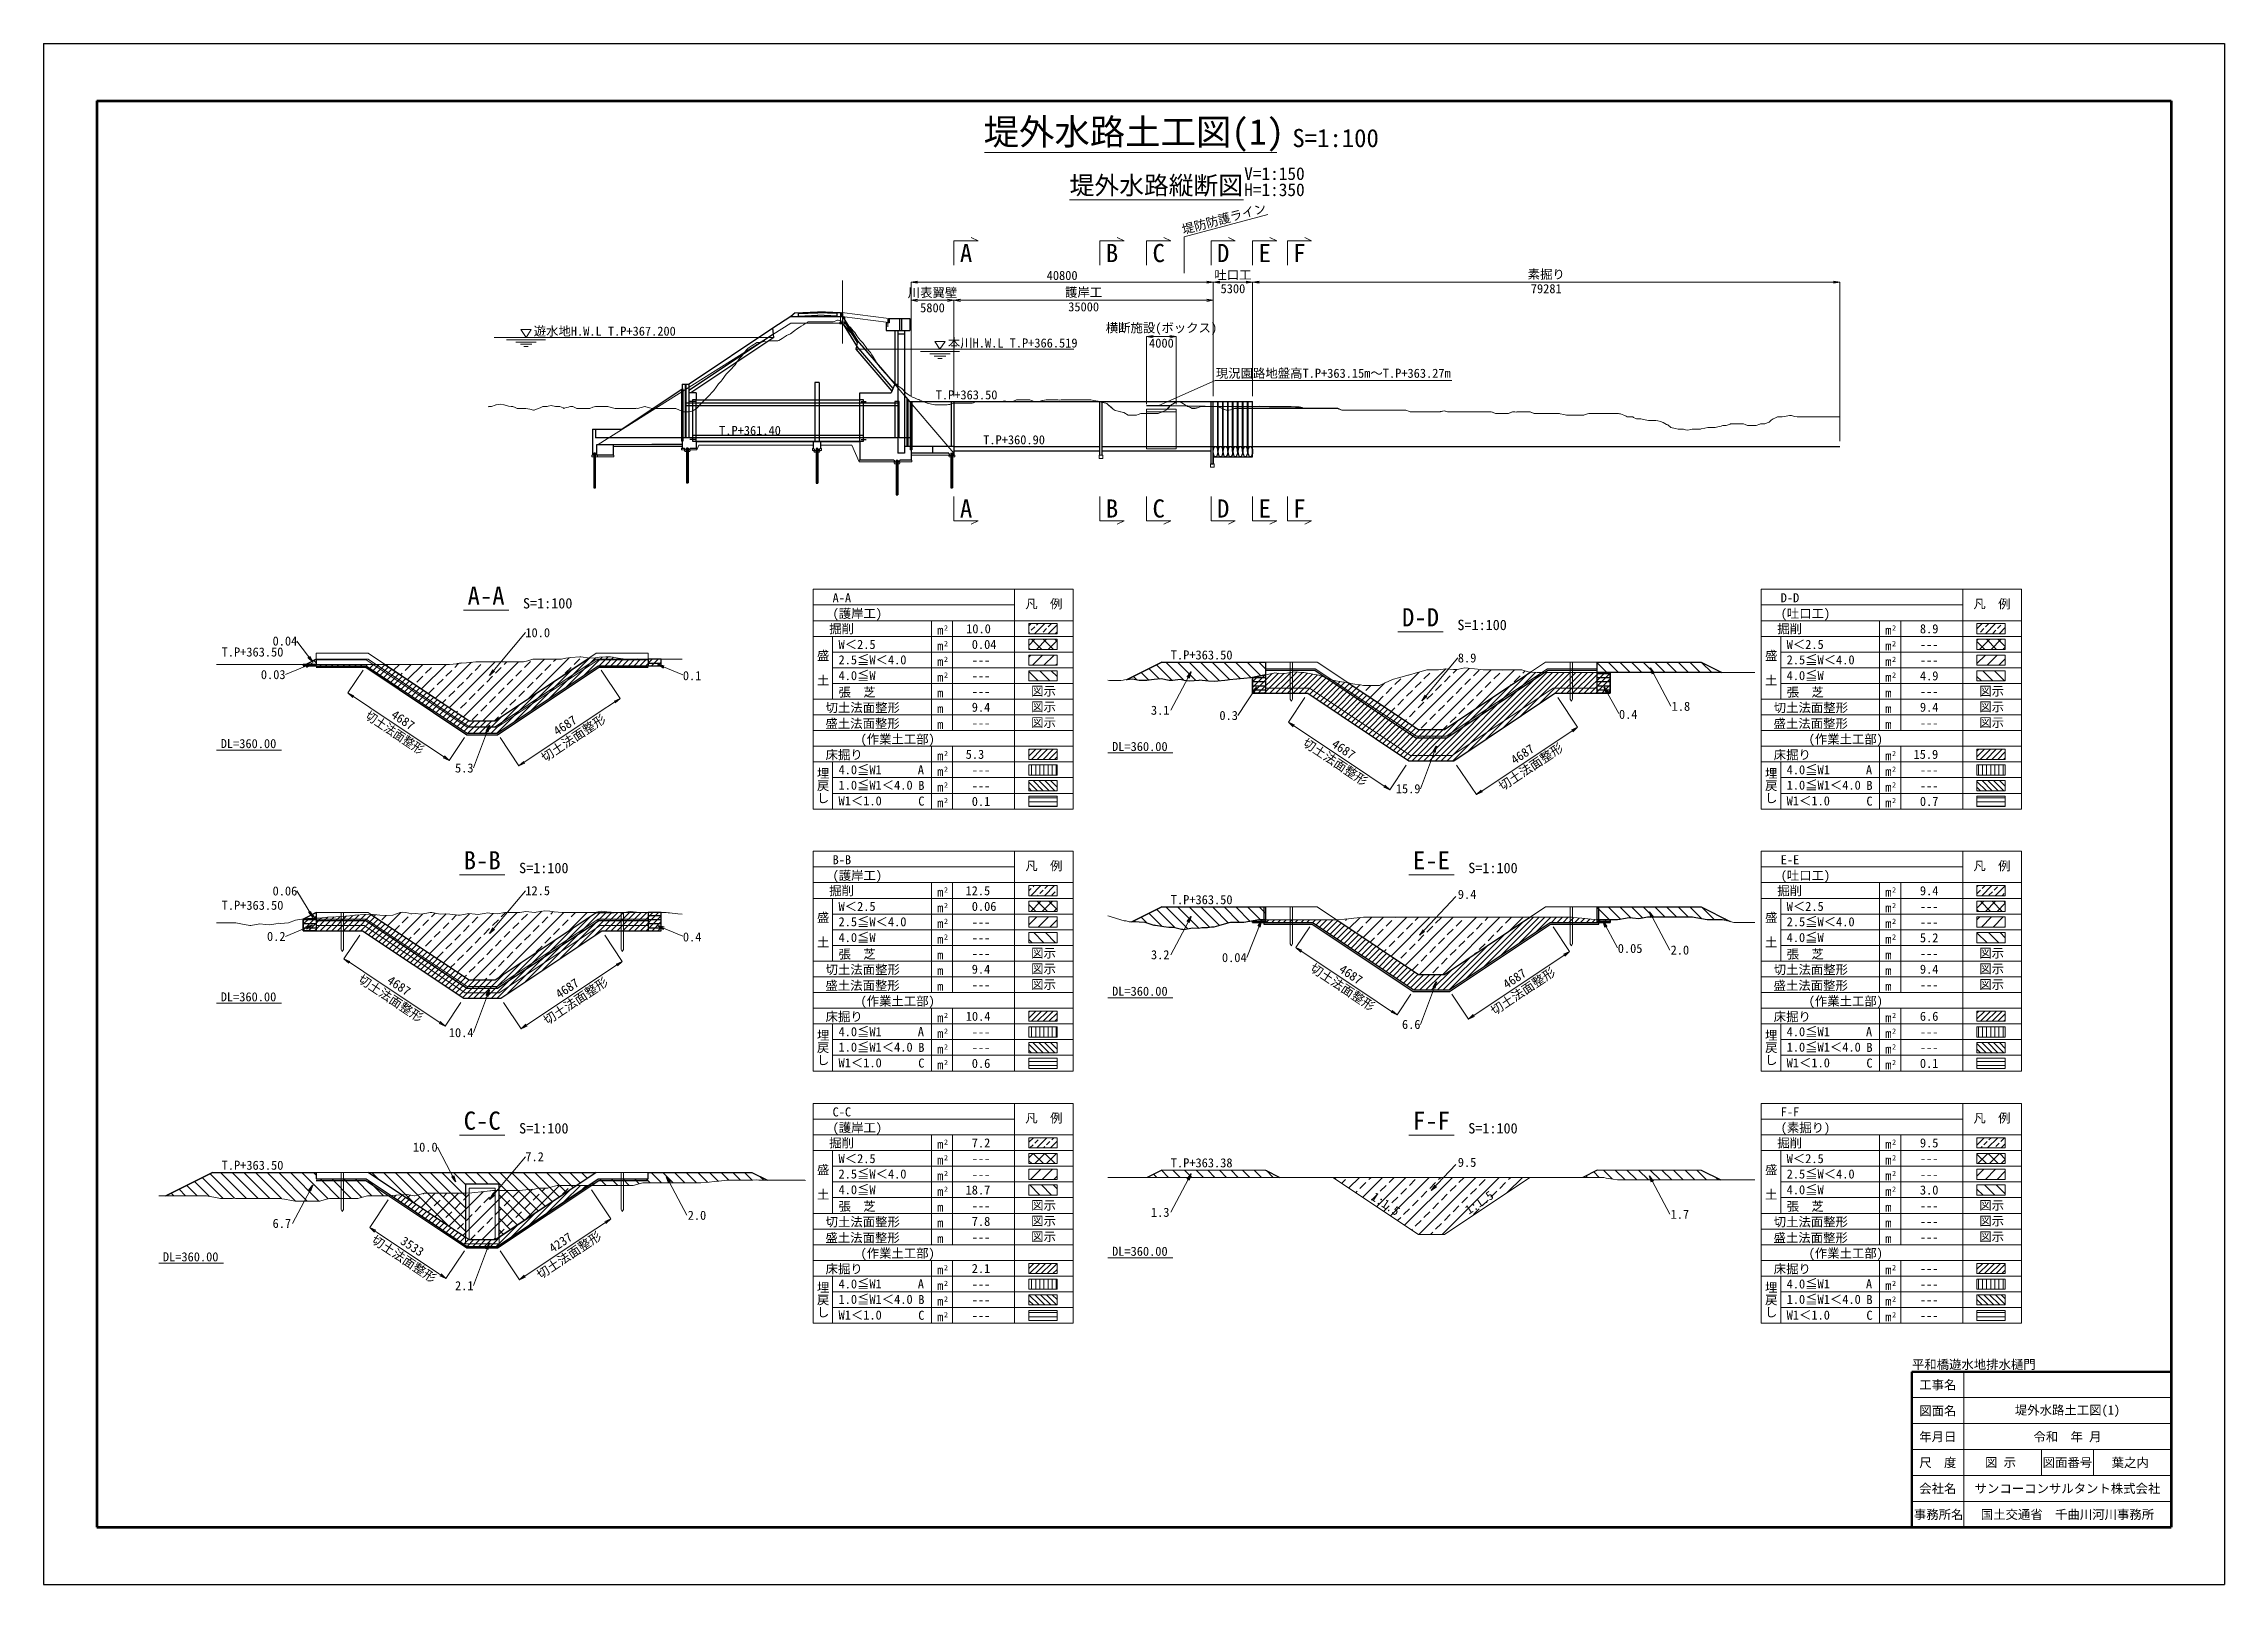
# Paper-space layout '堤外水路土工図(1)' of a CAD drawing. Header units: millimetres. Extents: x -22 to 399, y 97 to 394.
# The model-space entities are those that its viewports show. They can reach past a viewport. Long polylines and large blocks are cut down to what shows.
import ezdxf
from ezdxf.enums import TextEntityAlignment as Align

# ---------------------------------------------------------------- set-up
doc = ezdxf.new("R2010")
doc.units = ezdxf.units.MM
doc.header["$LTSCALE"] = 100
doc.header["$PDSIZE"] = 300
for name, pattern in [('SXF_一点短鎖線', [9.25, 6, -1.5, 0.25, -1.5]), ('SXF_跳び破線', [12, 6, -6]), ('破線1', [7.5, 6, -1.5])]:
    doc.linetypes.add(name, pattern=pattern)
for name, color, linetype, lineweight in [('D-BGD', 7, 'Continuous', 13), ('D-BMK', 2, 'SXF_一点短鎖線', 13), ('D-BMK-HTXT', 7, 'Continuous', 13), ('D-BYP-STR1', 2, 'Continuous', 13), ('D-BYP-STR2', 6, 'Continuous', 25), ('D-BYP-STR3', 3, 'Continuous', 25), ('D-BYP-STR4', 6, 'Continuous', 25), ('D-BYP-STR6', 2, 'SXF_一点短鎖線', 13), ('D-BYP-STR7', 2, 'Continuous', 13), ('D-BYP-STR8', 150, 'Continuous', 25), ('D-MTR-LINE', 7, 'Continuous', 13), ('D-MTR-TXT', 7, 'Continuous', 13), ('D-STR', 1, 'Continuous', 13), ('D-STR-DIM', 7, 'Continuous', 13), ('D-STR-HTXT', 7, 'Continuous', 13), ('D-STR-STR8', 3, 'Continuous', 25), ('D-STR-TXT', 7, 'Continuous', 13), ('D-TTL', 2, 'Continuous', 140), ('D-TTL-FRAM', 2, 'Continuous', 50), ('D-TTL-LINE', 7, 'Continuous', 13), ('D-TTL-TXT', 7, 'Continuous', 13), ('切土法面整形', 4, 'Continuous', 13), ('埋A', 6, 'Continuous', 13), ('埋B', 6, 'Continuous', 13), ('埋C', 6, 'Continuous', 13), ('床堀', 3, 'Continuous', 13), ('張芝', 3, 'Continuous', 13), ('掘削', 4, 'Continuous', 13), ('盛土(2.5≦W＜4.0)', 5, 'Continuous', 13), ('盛土(4.0≦W)', 5, 'Continuous', 13), ('盛土(W＜2.5)', 5, 'Continuous', 13), ('盛土法面整形', 1, 'Continuous', 13)]:
    doc.layers.add(name, color=color, linetype=linetype, lineweight=lineweight)
doc.styles.add('@ＭＳ ゴシック', font='@MS Gothic.ttf')
doc.styles.add('MS ゴシック', font='MS Gothic.ttf')
doc.styles.add('ＭＳ ゴシック', font='MS Gothic.ttf')
doc.dimstyles.new('DIM-100-F', dxfattribs={"dimscale": 100, "dimtxt": 3.5, "dimasz": 2.5, "dimexe": 0, "dimexo": 2, "dimgap": 0.8, "dimtad": 1, "dimdec": 0, "dimzin": 0, "dimdsep": 46, "dimtxsty": 'MS ゴシック', "dimblk": 'OPEN', "dimcen": 0.1, "dimclrd": 256, "dimclre": 256, "dimclrt": 256, "dimaunit": 1, "dimadec": 4, "dimazin": 0, "dimtfac": 1, "dimtdec": 0, "dimtmove": 2, "dimatfit": 3, "dimldrblk": 'OPEN', "dimfxl": 1, "dimtolj": 1, "dimtzin": 0, "dimlwd": -1, "dimlwe": -1, "dimarcsym": 0})
doc.dimstyles.new('DIM-100-F-B', dxfattribs={"dimscale": 100, "dimtxt": 3.5, "dimasz": 2.5, "dimexe": 0, "dimexo": 2, "dimgap": 0.8, "dimtad": 1, "dimdec": 0, "dimlfac": 3.5, "dimzin": 0, "dimdsep": 46, "dimtxsty": 'MS ゴシック', "dimblk": 'OPEN', "dimcen": 0.1, "dimclrd": 256, "dimclre": 256, "dimclrt": 256, "dimaunit": 1, "dimadec": 4, "dimazin": 0, "dimtfac": 1, "dimtdec": 0, "dimtmove": 2, "dimatfit": 3, "dimldrblk": 'OPEN', "dimfxl": 1, "dimtolj": 1, "dimtzin": 0, "dimlwd": -1, "dimlwe": -1, "dimarcsym": 2})
pattern_1 = [(180, (-372660.47, 540142.1), (-1e-14, -158.75), [])]
pattern_2 = [(135, (-492653.5, 540049.14), (-224.5064, -224.5064), [])]
pattern_3 = [(45, (-492653.5, 540049.14), (-449.0128, 449.0128), []), (45, (-492204.5, 540049.14), (-449.0128, 449.0128), [317.5, -158.75])]
pattern_4 = [(180, (-388168.13, 560266.23), (-1e-14, -158.75), [])]
pattern_5 = [(180, (-388168.13, 560220.11), (-1e-14, -158.75), [])]

psp = doc.layouts.new('堤外水路土工図(1)')

msp = doc.modelspace()

# ---------------------------------------------------------------- texts
at = {"layer": 'D-BMK-HTXT', "style": 'MS ゴシック'}
for s, p in [('10.0', (35578.31, 36667.6)), ('8.9', (72358.47, 36667.6)), ('0.04', (35794.18, 36062.48)), ('---', (72358.47, 36062.48)), ('---', (35794.18, 35457.36)), ('---', (72358.47, 35457.36)), ('---', (35794.18, 34852.24)), ('4.9', (72358.47, 34852.24)), ('9.4', (35794.18, 33642)), ('---', (35794.18, 34247.12)), ('9.4', (72358.47, 33642)), ('---', (72358.47, 34247.12)), ('---', (35794.18, 33036.88)), ('---', (72358.47, 33036.88)), ('DL=360.00', (6831.65, 32240.56)), ('5.3', (35560.39, 31826.65)), ('DL=360.00', (41205.19, 32127.41)), ('15.9', (72113.09, 31826.65)), ('---', (35794.18, 31221.53)), ('---', (72358.47, 31221.53)), ('0.1', (35794.18, 30011.29)), ('---', (35794.18, 30616.41)), ('0.7', (72358.47, 30011.29)), ('---', (72358.47, 30616.41)), ('12.5', (35552.43, 26568.4)), ('9.4', (72358.47, 26568.4)), ('0.06', (35794.18, 25963.29)), ('---', (72358.47, 25963.29)), ('---', (35794.18, 25358.17)), ('---', (72358.47, 25358.17)), ('---', (35794.18, 24753.05)), ('5.2', (72358.47, 24753.05)), ('9.4', (35794.18, 23542.81)), ('---', (35794.18, 24147.93)), ('9.4', (72358.47, 23542.81)), ('---', (72358.47, 24147.93)), ('DL=360.00', (6831.65, 22476.54)), ('---', (35794.18, 22937.69)), ('DL=360.00', (41205.19, 22692.62)), ('---', (72358.47, 22937.69)), ('10.4', (35561.88, 21727.46)), ('6.6', (72358.47, 21727.46)), ('---', (35794.18, 21122.34)), ('---', (72358.47, 21122.34)), ('0.6', (35794.18, 19912.1)), ('---', (35794.18, 20517.22)), ('0.1', (72358.47, 19912.1)), ('---', (72358.47, 20517.22)), ('7.2', (35794.18, 16845.17)), ('9.5', (72358.47, 16845.17)), ('---', (35794.18, 16240.05)), ('---', (72358.47, 16240.05)), ('18.7', (35556.14, 15029.82)), ('---', (35794.18, 15634.93)), ('3.0', (72358.47, 15029.82)), ('---', (72358.47, 15634.93)), ('---', (35794.18, 14424.7)), ('---', (72358.47, 14424.7)), ('7.8', (35794.18, 13819.58)), ('---', (72358.47, 13819.58)), ('DL=360.00', (4601.65, 12453.84)), ('---', (35794.18, 13214.46)), ('DL=360.00', (41205.19, 12666.9)), ('---', (72358.47, 13214.46)), ('2.1', (35794.18, 12004.22)), ('---', (72358.47, 12004.22)), ('---', (35794.18, 11399.1)), ('---', (35794.18, 10793.98)), ('---', (72358.47, 11399.1)), ('---', (72358.47, 10793.98)), ('---', (35794.18, 10188.87)), ('---', (72358.47, 10188.87))]:
    msp.add_text(s, height=350, dxfattribs=at).set_placement(p)
at = {"layer": 'D-MTR-TXT', "ltscale": 0.01, "style": 'ＭＳ ゴシック'}
for s, p in [('A-A', (30426.94, 37861.81)), ('D-D', (66991.23, 37861.81)), ('(護岸工)', (30426.94, 37254.99)), ('(吐口工)', (66991.23, 37254.99)), ('B-B', (30426.94, 27762.61)), ('E-E', (66991.23, 27762.61)), ('(護岸工)', (30426.94, 27155.8)), ('(吐口工)', (66991.23, 27155.8)), ('C-C', (30426.94, 18039.38)), ('(護岸工)', (30426.94, 17432.57)), ('F-F', (66991.23, 18039.38)), ('(素掘り)', (66991.23, 17432.57))]:
    msp.add_text(s, height=350, dxfattribs=at).set_placement(p)
at = {"layer": 'D-STR-TXT'}
for s, rotation, style, p in [('堤防防護ライン', 15, 'MS ゴシック', (45597.11, 52382.69, 215906.63)), ('1:1.5', 33.6900675, 'ＭＳ ゴシック', (55518.77, 14491.9)), ('1:1.5', 326.3099325, 'ＭＳ ゴシック', (51601.51, 14436.74))]:
    msp.add_text(s, height=350, rotation=rotation, dxfattribs=dict(at, style=style)).set_placement(p, align=Align.BOTTOM_CENTER)
at = {"layer": 'D-STR-TXT', "style": 'ＭＳ ゴシック'}
for s, p in [('A', (35575.54, 51326.52)), ('B', (41204.11, 51326.52)), ('C', (43004.11, 51326.52)), ('D', (45489.82, 51326.52, -0.02)), ('E', (47089.82, 51326.52)), ('F', (48432.68, 51326.52)), ('A', (35575.54, 41478.53)), ('B', (41204.11, 41478.53)), ('C', (43004.11, 41478.53)), ('D', (45489.82, 41478.53, -0.02)), ('E', (47089.82, 41478.53)), ('F', (48432.68, 41478.53))]:
    msp.add_text(s, height=700, dxfattribs=at).set_placement(p, align=Align.MIDDLE_CENTER)
for s, p in [('遊水地H.W.L T.P+367.200', (18900.83, 48140.42)), ('本川H.W.L T.P+366.519', (34872.18, 47684.81)), ('T.P+363.50', (34404.81, 45686)), ('T.P+360.90', (36235.57, 43952.66))]:
    msp.add_text(s, height=350, dxfattribs=at).set_placement(p)
for s, p in [('現況園路地盤高T.P+363.15m〜T.P+363.27m', (49736.49, 46412.83, 0.02)), ('T.P+361.40', (27242.71, 44206)), ('T.P+363.50', (8057.34, 35665.56)), ('T.P+363.50', (44660.87, 35552.41)), ('T.P+363.50', (8057.34, 25901.54)), ('T.P+363.50', (44660.87, 26117.62)), ('T.P+363.50', (8057.34, 15878.84)), ('T.P+363.38', (44660.87, 15971.9))]:
    msp.add_text(s, height=350, dxfattribs=at).set_placement(p, align=Align.BOTTOM_CENTER)
at = {"layer": 'D-TTL-TXT', "style": 'MS ゴシック'}
for s, height, p in [('堤外水路土工図(1)', 1000, (42050, 55200)), ('S=1:100', 700, (49826.05, 55200)), ('堤外水路縦断図', 700, (42912.93, 53374.62)), ('V=1:150', 490, (47466.58, 53996.99)), ('H=1:350', 490, (47466.58, 53374.62)), ('A-A', 700, (17065.23, 37557.54)), ('S=1:100', 400, (19440.47, 37502.72)), ('D-D', 700, (53100.36, 36724.55)), ('S=1:100', 400, (55475.61, 36669.73)), ('B-B', 700, (16915.23, 27353.53)), ('S=1:100', 400, (19290.47, 27298.71)), ('E-E', 700, (53518.77, 27353.53)), ('S=1:100', 400, (55894.01, 27298.71)), ('C-C', 700, (16915.23, 17317.6)), ('S=1:100', 400, (19290.47, 17262.77)), ('F-F', 700, (53518.77, 17317.6)), ('S=1:100', 400, (55894.01, 17262.77))]:
    msp.add_text(s, height=height, dxfattribs=at).set_placement(p, align=Align.BOTTOM_CENTER)
msp.add_text('平和橋遊水地排水樋門', height=350, dxfattribs=at).set_placement((72050, 8200), align=Align.BOTTOM_LEFT)
for s, p in [('工事名', (73050, 7700)), ('図面名', (73050, 6700)), ('堤外水路土工図(1)', (78050, 6700)), ('年月日', (73050, 5700)), ('令和  年 月', (78050, 5700)), ('尺\u3000度', (73050, 4700)), ('図 示', (75469.8, 4700)), ('図面番号', (78050, 4700)), ('葉之内', (80469.8, 4700)), ('会社名', (73050, 3700)), ('サンコーコンサルタント株式会社', (78050, 3700)), ('事務所名', (73082.13, 2700)), ('国土交通省\u3000千曲川河川事務所', (78050, 2700))]:
    msp.add_text(s, height=350, dxfattribs=at).set_placement(p, align=Align.MIDDLE)
at = {"layer": '埋C', "style": 'ＭＳ ゴシック'}
for s, p in [('0.03', (9329.71, 35075.52)), ('0.1', (25366.45, 35034.27)), ('0.3', (46058.97, 33499.61)), ('0.4', (61467.92, 33543.62)), ('0.2', (9329.71, 24982.85)), ('0.4', (25366.45, 24961.4)), ('0.05', (61659, 24516.59)), ('0.04', (46395.95, 24166.1))]:
    msp.add_text(s, height=350, dxfattribs=at).set_placement(p, align=Align.MIDDLE_RIGHT)
at = {"layer": '床堀', "style": 'ＭＳ ゴシック'}
for s, p in [('5.3', (16580.46, 31474.36)), ('15.9', (53099.38, 30674.92)), ('10.4', (16580.46, 21271.93)), ('6.6', (53099.38, 21589.4)), ('2.1', (16580.46, 11516.28))]:
    msp.add_text(s, height=350, dxfattribs=at).set_placement(p, align=Align.MIDDLE_RIGHT)
at = {"layer": '掘削', "style": 'ＭＳ ゴシック'}
for s, p in [('10.0', (18578.34, 36691.64)), ('8.9', (54539.5, 35717.75)), ('12.5', (18578.34, 26743.9)), ('9.4', (54539.5, 26604.04)), ('7.2', (18578.34, 16489.02)), ('9.5', (54539.5, 16271.46))]:
    msp.add_text(s, height=350, dxfattribs=at).set_placement(p, align=Align.MIDDLE_LEFT)
at = {"layer": '盛土(W＜2.5)', "style": 'ＭＳ ゴシック'}
for s, p in [('0.04', (8831.03, 36369.03)), ('3.1', (42704.22, 33701.08)), ('1.8', (62784.67, 33853.33)), ('0.06', (8831.03, 26733.59)), ('3.2', (42704.22, 24275.01)), ('2.0', (62744.92, 24455.9)), ('10.0', (14244.01, 16857.63)), ('2.0', (24839.79, 14229.86)), ('1.3', (42704.22, 14344.47)), ('1.7', (62744.92, 14269.14)), ('6.7', (8831.03, 13917.05))]:
    msp.add_text(s, height=350, dxfattribs=at).set_placement(p, align=Align.MIDDLE_LEFT)

# ---------------------------------------------------------------- blocks, each defined once
blk = doc.blocks.new('_Open')
at = {"color": 0, "linetype": 'ByBlock', "lineweight": -2}
for p, q in [((-1, 0.17), (0, 0)), ((-1, -0.17), (0, 0)), ((0, 0), (-1, 0))]:
    blk.add_line(p, q, dxfattribs=at)
blk = doc.blocks.new('*D9')
at = {"layer": 'D-STR-DIM', "transparency": 16777216}
for p, q in [((33452, 45806), (33452, 49506)), ((34859, 49506), (33702, 49506)), ((35109, 45806), (35109, 49506))]:
    blk.add_line(p, q, dxfattribs=at)
at = {"layer": 'Defpoints', "color": 0, "transparency": 16777216}
for p in [(33452, 49506), (33452, 45606), (35109, 45606)]:
    blk.add_point(p, dxfattribs=at)
at = {"layer": 'D-STR-DIM', "transparency": 16777216, "xscale": 250, "yscale": 250, "zscale": 250, "rotation": 180}
blk.add_blockref('_Open', (33452, 49506), dxfattribs=at)
at = {"layer": 'D-STR-DIM', "transparency": 16777216, "xscale": 250, "yscale": 250, "zscale": 250}
blk.add_blockref('_Open', (35109, 49506), dxfattribs=at)
at = {"layer": 'D-STR-DIM', "transparency": 16777216, "insert": (34280, 49506), "char_height": 350, "attachment_point": 5, "style": 'MS ゴシック'}
blk.add_mtext('\\A1;川表翼壁\\P5800', dxfattribs=at)
blk = doc.blocks.new('*D10')
at = {"layer": 'D-STR-DIM', "transparency": 16777216}
for p, q in [((35109, 45806), (35109, 49506)), ((35359, 49506), (44859, 49506)), ((45109, 45806), (45109, 49506))]:
    blk.add_line(p, q, dxfattribs=at)
at = {"layer": 'Defpoints', "color": 0, "transparency": 16777216}
for p in [(45109, 49506), (35109, 45606), (45109, 45606)]:
    blk.add_point(p, dxfattribs=at)
at = {"layer": 'D-STR-DIM', "transparency": 16777216, "xscale": 250, "yscale": 250, "zscale": 250, "rotation": 180}
blk.add_blockref('_Open', (35109, 49506), dxfattribs=at)
at = {"layer": 'D-STR-DIM', "transparency": 16777216, "xscale": 250, "yscale": 250, "zscale": 250}
blk.add_blockref('_Open', (45109, 49506), dxfattribs=at)
at = {"layer": 'D-STR-DIM', "transparency": 16777216, "char_height": 350, "attachment_point": 5, "style": 'MS ゴシック'}
for s, insert in [('\\A1;護岸工', (40109, 49795)), ('\\A1;35000', (40109, 49251))]:
    blk.add_mtext(s, dxfattribs=dict(at, insert=insert))
blk = doc.blocks.new('*D11')
at = {"layer": 'D-STR-DIM', "transparency": 16777216}
for p, q in [((45109, 45806), (45109, 50206)), ((45359, 50206), (46373, 50206)), ((46623, 45806), (46623, 50206))]:
    blk.add_line(p, q, dxfattribs=at)
at = {"layer": 'Defpoints', "color": 0, "transparency": 16777216}
for p in [(46623, 50206), (45109, 45606, 641), (46623, 45606, 641)]:
    blk.add_point(p, dxfattribs=at)
at = {"layer": 'D-STR-DIM', "transparency": 16777216, "xscale": 250, "yscale": 250, "zscale": 250, "rotation": 180}
blk.add_blockref('_Open', (45109, 50206), dxfattribs=at)
at = {"layer": 'D-STR-DIM', "transparency": 16777216, "xscale": 250, "yscale": 250, "zscale": 250}
blk.add_blockref('_Open', (46623, 50206), dxfattribs=at)
at = {"layer": 'D-STR-DIM', "transparency": 16777216, "char_height": 350, "attachment_point": 5, "style": 'MS ゴシック'}
for s, insert in [('\\A1;吐口工', (45866, 50470)), ('\\A1;5300', (45866, 49951))]:
    blk.add_mtext(s, dxfattribs=dict(at, insert=insert))
blk = doc.blocks.new('*D12')
at = {"layer": 'D-STR-DIM', "transparency": 16777216}
for p, q in [((46623, 45806), (46623, 50206)), ((46873, 50206), (69025, 50206)), ((69275, 44073), (69275, 50206))]:
    blk.add_line(p, q, dxfattribs=at)
at = {"layer": 'Defpoints', "color": 0, "transparency": 16777216}
for p in [(69275, 50206), (46623, 45606, 641), (69275, 43873, 641)]:
    blk.add_point(p, dxfattribs=at)
at = {"layer": 'D-STR-DIM', "transparency": 16777216, "xscale": 250, "yscale": 250, "zscale": 250, "rotation": 180}
blk.add_blockref('_Open', (46623, 50206), dxfattribs=at)
at = {"layer": 'D-STR-DIM', "transparency": 16777216, "xscale": 250, "yscale": 250, "zscale": 250}
blk.add_blockref('_Open', (69275, 50206), dxfattribs=at)
at = {"layer": 'D-STR-DIM', "transparency": 16777216, "char_height": 350, "attachment_point": 5, "style": 'MS ゴシック'}
for s, insert in [('\\A1;素掘り', (57949, 50489)), ('\\A1;79281', (57949, 49951))]:
    blk.add_mtext(s, dxfattribs=dict(at, insert=insert))
blk = doc.blocks.new('*D13')
at = {"layer": 'D-STR-DIM', "transparency": 16777216}
for p, q in [((33452, 45806), (33452, 50206)), ((33702, 50206), (44859, 50206)), ((45109, 45806), (45109, 50206))]:
    blk.add_line(p, q, dxfattribs=at)
at = {"layer": 'Defpoints', "color": 0, "transparency": 16777216}
for p in [(45109, 50206), (33452, 45606), (45109, 45606)]:
    blk.add_point(p, dxfattribs=at)
at = {"layer": 'D-STR-DIM', "transparency": 16777216, "xscale": 250, "yscale": 250, "zscale": 250, "rotation": 180}
blk.add_blockref('_Open', (33452, 50206), dxfattribs=at)
at = {"layer": 'D-STR-DIM', "transparency": 16777216, "xscale": 250, "yscale": 250, "zscale": 250}
blk.add_blockref('_Open', (45109, 50206), dxfattribs=at)
at = {"layer": 'D-STR-DIM', "transparency": 16777216, "insert": (39280, 50461), "char_height": 350, "attachment_point": 5, "style": 'MS ゴシック'}
blk.add_mtext('\\A1;40800', dxfattribs=at)
blk = doc.blocks.new('*D14')
at = {"layer": 'D-STR-DIM', "transparency": 16777216}
for p, q in [((42537, 45506), (42537, 48106)), ((42787, 48106), (43430, 48106)), ((43680, 45506), (43680, 48106))]:
    blk.add_line(p, q, dxfattribs=at)
at = {"layer": 'Defpoints', "color": 0, "transparency": 16777216}
for p in [(43680, 48106), (42537, 45306), (43680, 45306)]:
    blk.add_point(p, dxfattribs=at)
at = {"layer": 'D-STR-DIM', "transparency": 16777216, "xscale": 250, "yscale": 250, "zscale": 250, "rotation": 180}
blk.add_blockref('_Open', (42537, 48106), dxfattribs=at)
at = {"layer": 'D-STR-DIM', "transparency": 16777216, "xscale": 250, "yscale": 250, "zscale": 250}
blk.add_blockref('_Open', (43680, 48106), dxfattribs=at)
at = {"layer": 'D-STR-DIM', "transparency": 16777216, "char_height": 350, "attachment_point": 5, "style": 'MS ゴシック'}
for s, insert in [('\\A1;横断施設(ボックス)', (43109, 48397)), ('\\A1;4000', (43109, 47851))]:
    blk.add_mtext(s, dxfattribs=dict(at, insert=insert))
blk = doc.blocks.new('管理橋受台')
at = {"layer": 'D-BYP-STR7'}
blk.add_lwpolyline([(690527, -612810), (690627, -612810), (690627, -612910), (689827, -612910), (689827, -612810), (689927, -612810)], dxfattribs=at)
at = {"layer": 'D-STR', "ltscale": 0.01}
blk.add_lwpolyline([(690077, -612510), (690527, -612510), (690527, -612810), (689927, -612810), (689927, -612280), (690077, -612280)], close=True, dxfattribs=at)
blk = doc.blocks.new('*U3')
at = {"layer": 'D-BGD', "color": 7, "linetype": 'Continuous', "lineweight": 13}
for p, q in [((-35598.05, 52895.88), (-35597.8, 52896.22)), ((-35597.8, 52896.22), (-35597.48, 52896.22)), ((-35597.48, 52896.22), (-35597.43, 52896.22)), ((-35597.43, 52896.22), (-35597.36, 52896.22)), ((-35597.36, 52896.22), (-35596.9, 52896.22)), ((-35596.9, 52896.22), (-35596.36, 52896.22)), ((-35596.36, 52896.22), (-35596.32, 52896.22)), ((-35596.32, 52896.22), (-35595.97, 52896.22)), ((-35595.97, 52896.22), (-35595.74, 52896.22)), ((-35595.74, 52896.22), (-35595.36, 52896.22)), ((-35595.36, 52896.22), (-35595.17, 52896.22)), ((-35595.17, 52896.22), (-35594.91, 52896.22)), ((-35594.91, 52896.22), (-35594.59, 52896.22)), ((-35594.59, 52896.22), (-35594.35, 52896.22)), ((-35594.35, 52896.22), (-35594.01, 52896.39)), ((-35594.01, 52896.39), (-35593.56, 52896.22)), ((-35593.56, 52896.22), (-35593.44, 52896.22)), ((-35593.44, 52896.22), (-35593.35, 52896.22)), ((-35593.35, 52896.22), (-35592.86, 52896.22)), ((-35592.86, 52896.22), (-35592.35, 52896.66)), ((-35592.35, 52896.66), (-35592.28, 52896.72)), ((-35592.28, 52896.72), (-35592.2, 52896.72)), ((-35592.2, 52896.72), (-35591.71, 52896.72)), ((-35591.71, 52896.72), (-35591.34, 52896.72)), ((-35591.34, 52896.72), (-35591.13, 52896.72)), ((-35591.13, 52896.72), (-35590.84, 52896.72)), ((-35590.84, 52896.72), (-35590.55, 52896.72)), ((-35590.55, 52896.72), (-35590.34, 52896.53)), ((-35590.34, 52896.53), (-35589.98, 52896.22)), ((-35589.98, 52896.22), (-35589.49, 52896.22)), ((-35589.49, 52896.22), (-35589.4, 52896.22)), ((-35589.4, 52896.22), (-35589.34, 52896.22)), ((-35589.34, 52896.22), (-35588.82, 52896.47)), ((-35588.82, 52896.47), (-35588.33, 52896.72)), ((-35588.33, 52896.72), (-35588.25, 52896.72)), ((-35588.25, 52896.72), (-35588.13, 52896.72)), ((-35588.13, 52896.72), (-35587.67, 52896.72)), ((-35587.67, 52896.72), (-35587.33, 52896.72)), ((-35587.33, 52896.72), (-35587.09, 52896.72)), ((-35587.09, 52896.72), (-35586.77, 52896.72)), ((-35586.77, 52896.72), (-35586.52, 52896.62)), ((-35586.52, 52896.62), (-35586.33, 52896.72)), ((-35586.33, 52896.72), (-35585.94, 52896.72)), ((-35585.94, 52896.72), (-35585.42, 52896.72)), ((-35585.42, 52896.72), (-35585.36, 52896.7)), ((-35585.36, 52896.7), (-35585.32, 52896.72)), ((-35585.32, 52896.72), (-35584.79, 52896.72)), ((-35584.79, 52896.72), (-35584.62, 52896.72)), ((-35584.62, 52896.72), (-35584.32, 52896.72)), ((-35584.32, 52896.72), (-35584.25, 52896.72)), ((-35584.25, 52896.72), (-35584.21, 52896.72)), ((-35584.21, 52896.72), (-35584.06, 52896.72)), ((-35584.06, 52896.72), (-35583.63, 52896.72)), ((-35583.63, 52896.72), (-35583.32, 52896.72)), ((-35583.32, 52896.72), (-35583.15, 52896.72)), ((-35583.15, 52896.72), (-35583.06, 52896.72)), ((-35583.06, 52896.72), (-35582.79, 52896.72)), ((-35582.79, 52896.72), (-35582.48, 52896.72)), ((-35582.48, 52896.72), (-35582.42, 52896.72)), ((-35582.42, 52896.72), (-35582.31, 52896.72)), ((-35582.31, 52896.72), (-35581.9, 52896.51)), ((-35581.9, 52896.51), (-35581.35, 52896.24)), ((-35581.35, 52896.24), (-35581.33, 52896.22)), ((-35581.33, 52896.22), (-35581.31, 52896.22)), ((-35581.31, 52896.22), (-35580.75, 52895.94)), ((-35570.95, 52895.88), (-35570.5, 52896.11)), ((-35570.5, 52896.11), (-35570.37, 52896.22)), ((-35570.37, 52896.22), (-35570.28, 52896.14)), ((-35570.28, 52896.14), (-35569.79, 52895.48)), ((-35600.79, 52895.72), (-35600.37, 52895.72)), ((-35600.37, 52895.72), (-35600.36, 52895.72)), ((-35600.36, 52895.72), (-35600.34, 52895.72)), ((-35600.34, 52895.72), (-35599.78, 52895.72)), ((-35599.78, 52895.72), (-35599.37, 52895.72)), ((-35599.37, 52895.72), (-35599.21, 52895.72)), ((-35599.21, 52895.72), (-35598.98, 52895.72)), ((-35598.98, 52895.72), (-35598.63, 52895.72)), ((-35598.63, 52895.72), (-35598.37, 52895.72)), ((-35598.37, 52895.72), (-35598.17, 52895.82)), ((-35598.17, 52895.82), (-35598.05, 52895.88)), ((-35580.75, 52895.94), (-35580.31, 52895.72)), ((-35580.31, 52895.72), (-35580.17, 52895.65)), ((-35580.17, 52895.65), (-35579.99, 52895.24)), ((-35579.99, 52895.24), (-35579.6, 52894.51)), ((-35571.85, 52894.36), (-35571.52, 52895.1)), ((-35571.52, 52895.1), (-35571.28, 52895.43)), ((-35571.28, 52895.43), (-35570.95, 52895.88)), ((-35569.79, 52895.48), (-35569.27, 52894.77)), ((-35569.27, 52894.77), (-35569.24, 52894.72)), ((-35569.24, 52894.72), (-35569.22, 52894.72)), ((-35569.22, 52894.72), (-35568.87, 52894.42)), ((-35567.78, 52894.46), (-35567.49, 52894.72)), ((-35567.49, 52894.72), (-35567.27, 52894.72)), ((-35567.27, 52894.72), (-35566.91, 52894.72)), ((-35566.91, 52894.72), (-35566.43, 52894.72)), ((-35566.43, 52894.72), (-35566.33, 52894.72)), ((-35566.33, 52894.72), (-35566.26, 52894.72)), ((-35566.26, 52894.72), (-35565.76, 52894.72)), ((-35565.76, 52894.72), (-35565.26, 52894.72)), ((-35565.26, 52894.72), (-35565.18, 52894.68)), ((-35579.6, 52894.51), (-35579.3, 52893.97)), ((-35579.3, 52893.97), (-35579.02, 52893.58)), ((-35579.02, 52893.58), (-35578.64, 52893.38)), ((-35572.68, 52893.22), (-35572.28, 52893.56)), ((-35572.28, 52893.56), (-35572.1, 52893.81)), ((-35572.1, 52893.81), (-35571.85, 52894.36)), ((-35568.87, 52894.42), (-35568.64, 52894.22)), ((-35568.64, 52894.22), (-35568.5, 52894.22)), ((-35568.5, 52894.22), (-35568.27, 52894.22)), ((-35568.27, 52894.22), (-35568.06, 52894.32)), ((-35568.06, 52894.32), (-35567.78, 52894.46)), ((-35565.18, 52894.68), (-35565.07, 52894.63)), ((-35565.07, 52894.63), (-35564.6, 52894.22)), ((-35564.6, 52894.22), (-35564.26, 52893.92)), ((-35564.26, 52893.92), (-35564.03, 52893.72)), ((-35564.03, 52893.72), (-35563.71, 52893.72)), ((-35563.71, 52893.72), (-35563.45, 52893.82)), ((-35563.45, 52893.82), (-35563.25, 52893.89)), ((-35563.25, 52893.89), (-35562.87, 52894.22)), ((-35562.87, 52894.22), (-35562.36, 52894.22)), ((-35562.36, 52894.22), (-35562.3, 52894.22)), ((-35562.3, 52894.22), (-35562.25, 52894.22)), ((-35562.25, 52894.22), (-35561.72, 52894.22)), ((-35561.72, 52894.22), (-35561.55, 52894.22)), ((-35561.55, 52894.22), (-35561.25, 52894.22)), ((-35561.25, 52894.22), (-35561.18, 52894.22)), ((-35561.18, 52894.22), (-35561.14, 52894.22)), ((-35561.14, 52894.22), (-35561, 52894.22)), ((-35561, 52894.22), (-35560.57, 52894.22)), ((-35560.57, 52894.22), (-35560.24, 52894.22)), ((-35560.24, 52894.22), (-35559.99, 52894.22)), ((-35559.99, 52894.22), (-35559.65, 52894.22)), ((-35559.65, 52894.22), (-35559.41, 52894.22)), ((-35559.41, 52894.22), (-35559.24, 52894.22)), ((-35559.24, 52894.22), (-35558.84, 52894.22)), ((-35558.84, 52894.22), (-35558.29, 52894.22)), ((-35558.29, 52894.22), (-35558.26, 52894.22)), ((-35558.26, 52894.22), (-35558.24, 52894.22)), ((-35558.24, 52894.22), (-35557.68, 52894.22)), ((-35557.68, 52894.22), (-35557.23, 52894.22)), ((-35557.23, 52894.22), (-35557.1, 52894.22)), ((-35557.1, 52894.22), (-35556.93, 52894.22)), ((-35556.93, 52894.22), (-35556.53, 52894.22)), ((-35556.53, 52894.22), (-35556.23, 52894.22)), ((-35556.23, 52894.22), (-35555.95, 52894.22)), ((-35555.95, 52894.22), (-35555.58, 52894.22)), ((-35555.58, 52894.22), (-35555.37, 52894.22)), ((-35555.37, 52894.22), (-35555.23, 52894.22)), ((-35555.23, 52894.22), (-35554.8, 52894.22)), ((-35554.8, 52894.22), (-35554.22, 52894.22)), ((-35554.22, 52894.22), (-35554.22, 52894.22)), ((-35554.22, 52894.22), (-35554.22, 52894.22)), ((-35554.22, 52894.22), (-35553.86, 52894.22)), ((-35553.86, 52894.22), (-35553.64, 52894.22)), ((-35553.64, 52894.22), (-35553.49, 52894.22)), ((-35553.49, 52894.22), (-35553.22, 52894.22)), ((-35553.22, 52894.22), (-35553.07, 52894.22)), ((-35553.07, 52894.22), (-35552.86, 52894.22)), ((-35552.86, 52894.22), (-35552.49, 52894.22)), ((-35552.49, 52894.22), (-35552.22, 52894.22)), ((-35552.22, 52894.22), (-35551.91, 52894.22)), ((-35551.91, 52894.22), (-35551.51, 52894.22)), ((-35551.51, 52894.22), (-35551.34, 52894.22)), ((-35551.34, 52894.22), (-35551.21, 52894.22)), ((-35551.21, 52894.22), (-35550.76, 52894.22)), ((-35550.76, 52894.22), (-35550.56, 52894.22)), ((-35550.56, 52894.22), (-35550.21, 52894.22)), ((-35550.21, 52894.22), (-35550.19, 52894.22)), ((-35550.19, 52894.22), (-35550.18, 52894.22)), ((-35550.18, 52894.22), (-35550.15, 52894.22)), ((-35550.15, 52894.22), (-35549.61, 52894.22)), ((-35549.61, 52894.22), (-35549.21, 52894.22)), ((-35549.21, 52894.22), (-35549.03, 52894.22)), ((-35549.03, 52894.22), (-35548.79, 52894.01)), ((-35548.79, 52894.01), (-35548.45, 52893.72)), ((-35548.45, 52893.72), (-35548.2, 52893.72)), ((-35548.2, 52893.72), (-35547.88, 52893.72)), ((-35547.88, 52893.72), (-35547.44, 52893.72)), ((-35547.44, 52893.72), (-35547.3, 52893.72)), ((-35547.3, 52893.72), (-35547.2, 52893.72)), ((-35547.2, 52893.72), (-35546.72, 52893.72)), ((-35546.72, 52893.72), (-35546.2, 52893.72)), ((-35546.2, 52893.72), (-35546.15, 52893.72)), ((-35546.15, 52893.72), (-35546.08, 52893.72)), ((-35546.08, 52893.72), (-35545.57, 52893.72)), ((-35545.57, 52893.72), (-35545.19, 52893.72)), ((-35545.19, 52893.72), (-35544.99, 52893.72)), ((-35544.99, 52893.72), (-35544.73, 52893.72)), ((-35544.73, 52893.72), (-35544.42, 52893.72)), ((-35544.42, 52893.72), (-35544.19, 52893.72)), ((-35544.19, 52893.72), (-35543.84, 52893.72)), ((-35543.84, 52893.72), (-35543.37, 52893.72)), ((-35543.37, 52893.72), (-35543.26, 52893.72)), ((-35543.26, 52893.72), (-35543.19, 52893.72)), ((-35543.19, 52893.72), (-35542.69, 52893.72)), ((-35542.69, 52893.72), (-35542.18, 52893.72)), ((-35542.18, 52893.72), (-35542.11, 52893.72)), ((-35542.11, 52893.72), (-35542.01, 52893.72)), ((-35542.01, 52893.72), (-35541.53, 52893.72)), ((-35541.53, 52893.72), (-35541.18, 52893.72)), ((-35541.18, 52893.72), (-35540.96, 52893.72)), ((-35540.96, 52893.72), (-35540.66, 52893.72)), ((-35540.66, 52893.72), (-35540.38, 52893.72)), ((-35540.38, 52893.72), (-35540.18, 52893.72)), ((-35540.18, 52893.72), (-35539.8, 52893.72)), ((-35539.8, 52893.72), (-35539.3, 52893.28)), ((-35535.16, 52893.24), (-35534.61, 52893.45)), ((-35534.61, 52893.45), (-35534.16, 52893.22)), ((-35578.64, 52893.38), (-35578.44, 52893.29)), ((-35578.44, 52893.29), (-35578.3, 52893.22)), ((-35578.3, 52893.22), (-35577.87, 52893)), ((-35577.87, 52893), (-35577.3, 52892.23)), ((-35577.3, 52892.23), (-35577.29, 52892.22)), ((-35577.29, 52892.22), (-35577.28, 52892.22)), ((-35577.28, 52892.22), (-35576.71, 52892.22)), ((-35576.71, 52892.22), (-35576.29, 52892.22)), ((-35576.29, 52892.22), (-35576.14, 52892.22)), ((-35576.14, 52892.22), (-35575.92, 52892.4)), ((-35575.92, 52892.4), (-35575.56, 52892.72)), ((-35575.56, 52892.72), (-35575.29, 52892.72)), ((-35575.29, 52892.72), (-35574.98, 52892.72)), ((-35574.98, 52892.72), (-35574.57, 52892.72)), ((-35574.57, 52892.72), (-35574.41, 52892.72)), ((-35574.41, 52892.72), (-35574.29, 52892.72)), ((-35574.29, 52892.72), (-35573.83, 52892.72)), ((-35573.83, 52892.72), (-35573.63, 52892.72)), ((-35573.63, 52892.72), (-35573.29, 52892.72)), ((-35573.29, 52892.72), (-35573.26, 52892.72)), ((-35573.26, 52892.72), (-35573.25, 52892.72)), ((-35573.25, 52892.72), (-35573.21, 52892.76)), ((-35573.21, 52892.76), (-35572.68, 52893.22)), ((-35539.3, 52893.28), (-35539.23, 52893.22)), ((-35539.23, 52893.22), (-35539.17, 52893.22)), ((-35539.17, 52893.22), (-35538.84, 52893.22)), ((-35538.84, 52893.22), (-35538.65, 52893.22)), ((-35538.65, 52893.22), (-35538.17, 52893.22)), ((-35538.17, 52893.22), (-35538.07, 52893.22)), ((-35538.07, 52893.22), (-35537.94, 52893.22)), ((-35537.94, 52893.22), (-35537.5, 52893.22)), ((-35537.5, 52893.22), (-35537.17, 52893.22)), ((-35537.17, 52893.22), (-35536.92, 52893.22)), ((-35536.92, 52893.22), (-35536.59, 52893.22)), ((-35536.59, 52893.22), (-35536.34, 52893.22)), ((-35536.34, 52893.22), (-35536.16, 52893.22)), ((-35536.16, 52893.22), (-35535.77, 52893.22)), ((-35535.77, 52893.22), (-35535.23, 52893.22)), ((-35535.23, 52893.22), (-35535.19, 52893.22)), ((-35535.19, 52893.22), (-35535.16, 52893.24)), ((-35534.16, 52893.22), (-35534.04, 52893.22)), ((-35534.04, 52893.22), (-35533.87, 52893.22)), ((-35533.87, 52893.22), (-35533.46, 52893.22)), ((-35533.46, 52893.22), (-35533.15, 52893.22)), ((-35533.15, 52893.22), (-35532.88, 52893.22)), ((-35532.88, 52893.22), (-35532.52, 52893.22)), ((-35532.52, 52893.22), (-35532.31, 52893.22)), ((-35532.31, 52893.22), (-35532.15, 52893.22)), ((-35532.15, 52893.22), (-35531.73, 52893.22)), ((-35531.73, 52893.22), (-35531.16, 52893.22)), ((-35531.16, 52893.22), (-35531.15, 52893.22)), ((-35531.15, 52893.22), (-35531.15, 52893.22)), ((-35531.15, 52893.22), (-35530.58, 52893.22)), ((-35530.58, 52893.22), (-35530.14, 52893.22)), ((-35530.14, 52893.22), (-35530, 52893.22)), ((-35530, 52893.22), (-35529.81, 52893.22)), ((-35529.81, 52893.22), (-35529.42, 52893.22)), ((-35529.42, 52893.22), (-35529.14, 52893.22)), ((-35529.14, 52893.22), (-35528.85, 52893.22)), ((-35528.85, 52893.22), (-35528.45, 52893.22)), ((-35528.45, 52893.22), (-35528.27, 52893.22)), ((-35528.27, 52893.22), (-35528.14, 52893.1)), ((-35528.14, 52893.1), (-35527.69, 52892.72)), ((-35527.69, 52892.72), (-35527.49, 52892.72)), ((-35527.49, 52892.72), (-35527.13, 52892.72)), ((-35527.13, 52892.72), (-35527.12, 52892.72)), ((-35527.12, 52892.72), (-35527.12, 52892.72)), ((-35527.12, 52892.72), (-35526.76, 52892.72)), ((-35526.76, 52892.72), (-35526.54, 52892.72)), ((-35526.54, 52892.72), (-35526.13, 52892.72)), ((-35526.13, 52892.72), (-35525.96, 52892.72)), ((-35525.96, 52892.72), (-35525.74, 52892.91)), ((-35525.74, 52892.91), (-35525.39, 52893.22)), ((-35525.39, 52893.22), (-35525.13, 52893.22)), ((-35525.13, 52893.22), (-35524.92, 52893.12)), ((-35524.92, 52893.12), (-35524.81, 52893.22)), ((-35524.81, 52893.22), (-35524.56, 52893.22)), ((-35524.56, 52893.22), (-35524.23, 52893.22)), ((-35524.23, 52893.22), (-35524.19, 52893.22)), ((-35524.19, 52893.22), (-35524.12, 52893.22)), ((-35524.12, 52893.22), (-35523.66, 52893.22)), ((-35523.66, 52893.22), (-35523.12, 52893.22)), ((-35523.12, 52893.22), (-35523.08, 52893.2)), ((-35523.08, 52893.2), (-35523.02, 52893.17)), ((-35523.02, 52893.17), (-35522.5, 52892.72)), ((-35522.5, 52892.72), (-35522.12, 52892.72)), ((-35522.12, 52892.72), (-35521.93, 52892.72)), ((-35521.93, 52892.72), (-35521.67, 52892.72)), ((-35521.67, 52892.72), (-35521.35, 52892.72)), ((-35521.35, 52892.72), (-35521.11, 52892.72)), ((-35521.11, 52892.72), (-35520.77, 52892.72)), ((-35520.77, 52892.72), (-35520.31, 52892.72)), ((-35520.31, 52892.72), (-35520.19, 52892.72)), ((-35520.19, 52892.72), (-35520.11, 52892.72)), ((-35520.11, 52892.72), (-35519.62, 52892.72)), ((-35519.62, 52892.72), (-35519.11, 52892.72)), ((-35519.11, 52892.72), (-35519.04, 52892.72)), ((-35519.04, 52892.72), (-35518.95, 52892.64)), ((-35518.95, 52892.64), (-35518.46, 52892.4)), ((-35518.46, 52892.4), (-35518.1, 52892.22)), ((-35518.1, 52892.22), (-35517.89, 52892.22)), ((-35517.89, 52892.22), (-35517.6, 52892.22)), ((-35517.6, 52892.22), (-35517.31, 52892.22)), ((-35517.31, 52892.22), (-35517.1, 52892.22)), ((-35517.1, 52892.22), (-35516.73, 52892.22)), ((-35516.73, 52892.22), (-35516.24, 52892.22)), ((-35516.24, 52892.22), (-35516.16, 52892.22)), ((-35516.16, 52892.22), (-35516.14, 52892.22)), ((-35516.14, 52892.22), (-35516.1, 52892.22)), ((-35516.1, 52892.22), (-35515.77, 52892.22)), ((-35515.77, 52892.22), (-35515.58, 52892.48)), ((-35515.58, 52892.48), (-35515.09, 52892.72)), ((-35515.09, 52892.72), (-35515, 52892.72)), ((-35515, 52892.72), (-35514.89, 52892.72)), ((-35514.89, 52892.72), (-35514.43, 52892.72)), ((-35514.43, 52892.72), (-35514.09, 52892.72)), ((-35514.09, 52892.72), (-35513.85, 52892.72)), ((-35513.85, 52892.72), (-35513.53, 52892.72)), ((-35513.53, 52892.72), (-35513.27, 52892.72)), ((-35513.27, 52892.72), (-35513.09, 52892.72)), ((-35513.09, 52892.72), (-35512.7, 52892.72)), ((-35512.7, 52892.72), (-35512.17, 52892.72)), ((-35512.17, 52892.72), (-35512.12, 52892.72)), ((-35512.12, 52892.72), (-35512.08, 52892.72)), ((-35512.08, 52892.72), (-35511.54, 52892.72)), ((-35511.54, 52892.72), (-35511.08, 52892.72)), ((-35511.08, 52892.72), (-35510.97, 52892.66)), ((-35510.97, 52892.66), (-35510.82, 52892.59)), ((-35510.82, 52892.59), (-35510.39, 52892.22)), ((-35510.39, 52892.22), (-35510.08, 52891.95)), ((-35510.08, 52891.95), (-35509.91, 52891.8)), ((-35509.91, 52891.8), (-35509.81, 52891.72)), ((-35509.81, 52891.72), (-35509.54, 52891.72)), ((-35509.54, 52891.72), (-35509.24, 52891.72)), ((-35509.24, 52891.72), (-35509.18, 52891.72)), ((-35509.18, 52891.72), (-35509.07, 52891.58)), ((-35509.07, 52891.58), (-35508.66, 52891.22)), ((-35508.66, 52891.22), (-35508.1, 52891.22)), ((-35508.1, 52891.22), (-35508.08, 52891.22)), ((-35508.08, 52891.22), (-35508.07, 52891.22)), ((-35508.07, 52891.22), (-35507.51, 52890.94)), ((-35507.51, 52890.94), (-35507.07, 52890.72)), ((-35490.47, 52890.76), (-35490.21, 52891.22)), ((-35490.21, 52891.22), (-35490.01, 52891.39)), ((-35490.01, 52891.39), (-35489.63, 52891.72)), ((-35489.63, 52891.72), (-35489.11, 52891.72)), ((-35489.11, 52891.72), (-35489.05, 52891.72)), ((-35489.05, 52891.72), (-35489.01, 52891.76)), ((-35489.01, 52891.76), (-35488.48, 52891.95)), ((-35488.48, 52891.95), (-35488, 52892.13)), ((-35488, 52892.13), (-35487.9, 52892.17)), ((-35487.9, 52892.17), (-35487.76, 52892.1)), ((-35487.76, 52892.1), (-35487.32, 52891.88)), ((-35487.32, 52891.88), (-35487, 52891.72)), ((-35487, 52891.72), (-35486.75, 52891.72)), ((-35486.75, 52891.72), (-35486.4, 52891.72)), ((-35486.4, 52891.72), (-35486.17, 52891.72)), ((-35486.17, 52891.72), (-35486, 52891.72)), ((-35486, 52891.72), (-35485.59, 52891.72)), ((-35485.59, 52891.72), (-35485.04, 52891.72)), ((-35485.04, 52891.72), (-35485.02, 52891.72)), ((-35485.02, 52891.72), (-35484.99, 52891.72)), ((-35484.99, 52891.72), (-35484.44, 52891.72)), ((-35484.44, 52891.72), (-35483.99, 52891.72)), ((-35483.99, 52891.72), (-35483.86, 52891.72)), ((-35483.86, 52891.72), (-35483.69, 52891.72)), ((-35483.69, 52891.72), (-35483.29, 52891.72)), ((-35483.29, 52891.72), (-35482.99, 52891.72)), ((-35482.99, 52891.72), (-35482.71, 52891.72)), ((-35482.71, 52891.72), (-35482.33, 52891.72)), ((-35482.33, 52891.72), (-35482.13, 52891.72)), ((-35482.13, 52891.72), (-35481.98, 52891.72)), ((-35481.98, 52891.72), (-35481.55, 52891.72)), ((-35481.55, 52891.72), (-35481.35, 52891.72)), ((-35481.35, 52891.72), (-35481.21, 52891.72)), ((-35507.07, 52890.72), (-35506.93, 52890.72)), ((-35506.93, 52890.72), (-35506.75, 52890.72)), ((-35506.75, 52890.72), (-35506.35, 52890.72)), ((-35506.35, 52890.72), (-35506.06, 52890.72)), ((-35506.06, 52890.72), (-35505.78, 52890.58)), ((-35505.78, 52890.58), (-35505.39, 52890.38)), ((-35505.39, 52890.38), (-35505.2, 52890.22)), ((-35505.2, 52890.22), (-35505.06, 52890.1)), ((-35505.06, 52890.1), (-35504.62, 52889.5)), ((-35496.55, 52889.22), (-35496.03, 52889.67)), ((-35496.03, 52889.67), (-35495.99, 52889.72)), ((-35495.99, 52889.72), (-35495.97, 52889.72)), ((-35495.97, 52889.72), (-35495.63, 52889.72)), ((-35495.63, 52889.72), (-35495.4, 52889.72)), ((-35495.4, 52889.72), (-35495.26, 52889.72)), ((-35495.26, 52889.72), (-35495.03, 52889.72)), ((-35495.03, 52889.72), (-35494.82, 52889.72)), ((-35494.82, 52889.72), (-35494.54, 52889.72)), ((-35494.54, 52889.72), (-35494.24, 52889.72)), ((-35494.24, 52889.72), (-35494.02, 52889.53)), ((-35492.02, 52889.65), (-35491.94, 52889.72)), ((-35491.94, 52889.72), (-35491.83, 52889.72)), ((-35491.83, 52889.72), (-35491.36, 52889.72)), ((-35491.36, 52889.72), (-35491.01, 52890.02)), ((-35491.01, 52890.02), (-35490.78, 52890.22)), ((-35490.78, 52890.22), (-35490.47, 52890.76)), ((-35504.62, 52889.5), (-35504.42, 52889.4)), ((-35504.42, 52889.4), (-35504.06, 52888.73)), ((-35504.06, 52888.73), (-35504.05, 52888.72)), ((-35504.05, 52888.72), (-35504.05, 52888.71)), ((-35504.05, 52888.71), (-35504.03, 52888.71)), ((-35504.03, 52888.71), (-35503.47, 52888.43)), ((-35503.47, 52888.43), (-35503.05, 52888.22)), ((-35499.96, 52888.26), (-35499.43, 52888.52)), ((-35499.43, 52888.52), (-35499.04, 52888.72)), ((-35499.04, 52888.72), (-35498.86, 52888.72)), ((-35498.86, 52888.72), (-35498.61, 52888.72)), ((-35498.61, 52888.72), (-35498.28, 52888.72)), ((-35498.28, 52888.72), (-35498.04, 52888.72)), ((-35498.04, 52888.72), (-35497.7, 52888.88)), ((-35497.7, 52888.88), (-35497.25, 52889.11)), ((-35497.25, 52889.11), (-35497.13, 52889.17)), ((-35497.13, 52889.17), (-35497.03, 52889.22)), ((-35497.03, 52889.22), (-35496.55, 52889.22)), ((-35494.02, 52889.53), (-35493.67, 52889.22)), ((-35493.67, 52889.22), (-35493.18, 52889.22)), ((-35493.18, 52889.22), (-35493.09, 52889.22)), ((-35493.09, 52889.22), (-35493.02, 52889.22)), ((-35493.02, 52889.22), (-35492.51, 52889.22)), ((-35492.51, 52889.22), (-35492.02, 52889.65)), ((-35503.05, 52888.22), (-35502.89, 52888.22)), ((-35502.89, 52888.22), (-35502.68, 52888.22)), ((-35502.68, 52888.22), (-35502.32, 52888.22)), ((-35502.32, 52888.22), (-35502.05, 52887.99)), ((-35502.05, 52887.99), (-35501.74, 52887.87)), ((-35501.74, 52887.87), (-35501.32, 52888.08)), ((-35501.32, 52888.08), (-35501.16, 52888.16)), ((-35501.16, 52888.16), (-35501.05, 52888.22)), ((-35501.05, 52888.22), (-35500.59, 52888.22)), ((-35500.59, 52888.22), (-35500.04, 52888.22)), ((-35500.04, 52888.22), (-35500.01, 52888.24)), ((-35500.01, 52888.24), (-35499.96, 52888.26))]:
    blk.add_line(p, q, dxfattribs=at)
blk = doc.blocks.new('堤外水路1025')
at = {"layer": 'D-BGD', "linetype": 'Continuous', "lineweight": 13}
blk.add_lwpolyline([(669244, -502996), (669102, -502996), (668668, -503071), (668525, -503081), (668334, -503096), (667949, -503096), (667664, -503096), (667372, -503096), (666977, -503096), (666795, -503096), (666661, -503096), (666219, -503051), (665657, -502996), (665642, -502994), (665621, -502992), (665065, -502896), (664654, -502824), (664489, -502779), (664265, -502757), (663912, -502696), (663651, -502650), (663335, -502564), (662909, -502448), (662758, -502407), (662647, -502357), (662182, -502149), (661644, -502002), (661605, -501988), (661553, -501968), (661028, -501734), (660640, -501561), (660452, -501477), (660197, -501363), (659875, -501219), (659637, -501113), (659298, -500928), (658841, -500678), (658722, -500604), (658634, -500550), (658323, -500326), (658145, -500198), (657957, -500063), (657630, -499917), (657568, -499883), (657485, -499837), (656992, -499532), (656627, -499369), (656415, -499253), (656128, -499097), (655838, -498917), (655623, -498821), (655261, -498623), (654772, -498441), (654685, -498402), (654620, -498384), (654206, -498271), (654108, -498245), (653616, -498196), (653531, -498204), (653416, -498216), (652955, -498296), (652613, -498296), (652378, -498296), (652060, -498296), (651801, -498296), (651610, -498296), (651225, -498296), (650704, -498296), (650648, -498291), (650606, -498296), (650071, -498296), (649900, -498296), (649603, -498296), (649534, -498296), (649494, -498306), (649168, -498396), (648918, -498464), (648599, -498551), (648341, -498621), (647992, -498717), (647764, -498796), (647596, -498854), (647188, -498996), (646636, -499091), (646611, -499096), (646593, -499099), (646034, -499251), (645589, -499373), (645458, -499396), (645279, -499396), (644881, -499396), (644586, -499396), (644407, -499396), (644304, -499396), (644041, -499441), (643727, -499410), (643675, -499405), (643582, -499421), (643151, -499496), (642579, -499496), (642574, -499496), (642567, -499498), (641997, -499654), (641576, -499769), (641421, -499826), (641211, -499941), (640844, -500141), (640572, -500290), (640267, -500426), (639855, -500681), (639691, -500771), (639569, -500838), (639114, -501041), (638565, -501286), (638537, -501301), (638499, -501322), (637960, -501656), (637815, -501721), (637562, -501834), (637449, -501884), (637384, -501931), (637143, -502063), (636807, -502271), (636559, -502382), (636230, -502528), (635787, -502726), (635654, -502786), (635555, -502830), (635077, -503043), (634552, -503278), (634500, -503301), (634430, -503320), (633924, -503458), (633548, -503496), (633347, -503496), (633074, -503496), (632770, -503496), (632545, -503457), (632193, -503396), (631718, -503313), (631617, -503303), (631542, -503296), (631223, -503296), (631040, -503296), (630857, -503296), (630538, -503296), (630463, -503296), (630362, -503296), (629887, -503296), (629535, -503296), (629310, -503296), (629006, -503296), (628733, -503296), (628531, -503296), (628157, -503258), (627650, -503208), (627580, -503196), (627528, -503196), (627003, -503248), (626525, -503296), (626426, -503286), (626294, -503296), (625850, -503296), (625521, -503296), (625273, -503296), (624997, -503296), (624696, -503296), (624518, -503296), (624120, -503296), (623581, -503296), (623543, -503296), (623514, -503296), (622966, -503241), (622511, -503196), (622390, -503196), (622225, -503196), (621813, -503196), (621508, -503196), (621236, -503196), (620869, -503196), (620659, -503211), (620504, -503222), (620083, -503296), (619513, -503296), (619506, -503296), (619501, -503296), (618929, -503296), (618497, -503296), (618353, -503296), (618157, -503262), (617776, -503196), (617494, -503196), (617307, -503214), (617199, -503225), (616941, -503251), (616623, -503282), (616574, -503296), (616491, -503273), (616046, -503196), (615487, -503196), (615469, -503196), (615445, -503191), (614892, -503136), (614484, -503166), (614316, -503196), (614089, -503196), (613739, -503196), (613480, -503240), (613162, -503296), (612912, -503339), (612586, -503396), (612477, -503396), (612009, -503349), (611474, -503296), (611432, -503296), (611376, -503296), (610856, -503296), (610470, -503296), (610279, -503296), (610020, -503251), (609702, -503196), (609467, -503196), (609125, -503162), (608664, -503116), (608549, -503096), (608463, -503096), (607972, -503047), (607460, -503084), (607395, -503096), (607308, -503111), (606819, -503196), (606457, -503196), (606367, -503204)], dxfattribs=at)
at = {"layer": 'D-BGD', "lineweight": 30}
blk.add_lwpolyline([(695244, -503126), (698530, -503126), (703132, -503176), (707654, -503186), (710420, -503176), (711836, -503186), (712882, -503186), (713910, -503186), (714748, -503196), (715337, -503216), (715830, -503216), (716277, -503246)], dxfattribs=at)
at = {"layer": 'D-BMK', "linetype": 'SXF_一点短鎖線'}
for p, q in [((654206, -499554), (654206, -495909)), ((633244, -505596), (633244, -507596)), ((650743, -505626), (650743, -507626)), ((620744, -505896), (620744, -507896)), ((661544, -506296), (661544, -508296)), ((668944, -505896), (668944, -507896))]:
    blk.add_line(p, q, dxfattribs=at)
at = {"layer": 'D-BYP-STR1', "linetype": 'SXF_跳び破線', "lineweight": 25, "ltscale": 0.2}
blk.add_line((647206, -497977), (654206, -497977), dxfattribs=at)
at = {"layer": 'D-BYP-STR1', "linetype": 'Continuous', "lineweight": 25}
for p, q in [((648256, -497819), (650869, -497766)), ((648256, -497969), (648256, -497819)), ((648256, -497969), (650869, -497916)), ((648319, -497818), (648319, -497767)), ((653469, -497818), (650869, -497766)), ((653469, -497968), (650869, -497916)), ((653419, -497817), (653419, -497767)), ((653469, -497968), (653469, -497818))]:
    blk.add_line(p, q, dxfattribs=at)
at = {"layer": 'D-BYP-STR1'}
for p, q in [((654094, -497978), (654106, -497754)), ((660454, -498334), (654094, -497978)), ((660466, -498109), (654106, -497754)), ((660454, -498334), (660466, -498109))]:
    blk.add_line(p, q, dxfattribs=at)
at = {"layer": 'D-BYP-STR1', "ltscale": 1500}
for p, q in [((654244, -497797), (654244, -498247)), ((660304, -498136), (660304, -498586))]:
    blk.add_line(p, q, dxfattribs=at)
at = {"layer": 'D-BYP-STR1', "ltscale": 5}
for p, q in [((695244, -503496), (699244, -503496)), ((695244, -505496), (699244, -505496)), ((695244, -505496), (699244, -505496))]:
    blk.add_line(p, q, dxfattribs=at)
at = {"layer": 'D-BYP-STR1', "ltscale": 1500}
for points in [[(654144, -497987), (654344, -497987), (654344, -498007), (654144, -498007), (654144, -497987)], [(660204, -498326), (660404, -498326), (660404, -498346), (660204, -498346), (660204, -498326)]]:
    blk.add_lwpolyline(points, dxfattribs=at)
at = {"layer": 'D-BYP-STR1', "ltscale": 5}
blk.add_lwpolyline([(695244, -503346), (699244, -503346), (699244, -505646), (695244, -505646)], close=True, dxfattribs=at)
at = {"layer": 'D-BYP-STR2', "linetype": 'Continuous'}
for p, q in [((647819, -497777), (647206, -497977)), ((647819, -497777), (650869, -497716)), ((653919, -497777), (650869, -497716)), ((653919, -497777), (653924, -497777))]:
    blk.add_line(p, q, dxfattribs=at)
at = {"layer": 'D-BYP-STR2', "ltscale": 0.01}
blk.add_line((709544, -505496), (788825, -505496), dxfattribs=at)
at = {"layer": 'D-BYP-STR3', "ltscale": 0.2}
for p, q in [((647206, -497977), (644790, -498667)), ((644886, -499003), (633444, -502273)), ((644790, -498667), (633489, -501896)), ((644886, -499003), (644790, -498667))]:
    blk.add_line(p, q, dxfattribs=at)
at = {"layer": 'D-BYP-STR3', "linetype": 'SXF_跳び破線', "ltscale": 30}
blk.add_line((653919, -497777), (654519, -498196), dxfattribs=at)
at = {"layer": 'D-BYP-STR3', "ltscale": 1500}
for p, q in [((654519, -498196), (656222, -499385)), ((654497, -498327), (656167, -499493)), ((656222, -499385), (661244, -501896))]:
    blk.add_line(p, q, dxfattribs=at)
at = {"layer": 'D-BYP-STR3', "ltscale": 0.2}
blk.add_lwpolyline([(656222, -499385), (656065, -499698), (660982, -502156)], dxfattribs=at)
at = {"layer": 'D-BYP-STR4'}
for p, q in [((660494, -498096), (663294, -498096)), ((660494, -498096), (660494, -498346)), ((663294, -498096), (663294, -498796)), ((660094, -498796), (663294, -498796)), ((661244, -498796), (661244, -501896)), ((661644, -498796), (661644, -505896)), ((661644, -498996), (662544, -498996)), ((662544, -498796), (662544, -505896)), ((632544, -501896), (633444, -501896)), ((632544, -501896), (632544, -505596)), ((632944, -501896), (632944, -504996)), ((633044, -501896), (633044, -504996)), ((633444, -501896), (633444, -502396)), ((633489, -501896), (633444, -501896)), ((650443, -501796), (650443, -502796)), ((651043, -501796), (650443, -501796)), ((651043, -501796), (651043, -502796)), ((661244, -501896), (660744, -502396)), ((661244, -501896), (661644, -501896)), ((633944, -502996), (633044, -502996)), ((634444, -502396), (633444, -502396)), ((657043, -502996), (633944, -502996)), ((634444, -502396), (634444, -502796)), ((634444, -502796), (656543, -502796)), ((656543, -502796), (656543, -502396)), ((656543, -502396), (660744, -502396)), ((656543, -502596), (656543, -502496)), ((661644, -502996), (657043, -502996)), ((662544, -502546), (662544, -505896)), ((662544, -502546), (663244, -502896)), ((662944, -505496), (662944, -502746)), ((663044, -505496), (663044, -502796)), ((663244, -502896), (669244, -502896)), ((663444, -502896), (663444, -506296)), ((669244, -502896), (669244, -505996)), ((620444, -504496), (620444, -504996)), ((620444, -504496), (624389, -504496)), ((620444, -504996), (620444, -505996)), ((633944, -504996), (620844, -504996)), ((621044, -505396), (632544, -505396)), ((621044, -505996), (621044, -505396)), ((623244, -505396), (623244, -505996)), ((632544, -505396), (628466, -505396)), ((633359, -505596), (633129, -505596)), ((633129, -505596), (633129, -507596)), ((633359, -505596), (633359, -507596)), ((657043, -504996), (633944, -504996)), ((634444, -505196), (634444, -505596)), ((634444, -505196), (656543, -505196)), ((650243, -505226), (650243, -505626)), ((651243, -505226), (650243, -505226)), ((650628, -505626), (650628, -507626)), ((650858, -505626), (650628, -505626)), ((650858, -505626), (650858, -507626)), ((651243, -505226), (651243, -505626)), ((656543, -505196), (656543, -506296)), ((661644, -504996), (657043, -504996)), ((669244, -505496), (662544, -505496)), ((621044, -505996), (620444, -505996)), ((623244, -505996), (621044, -505996)), ((661144, -506296), (656543, -506296)), ((661144, -506296), (661244, -506396)), ((661244, -506396), (661844, -506396)), ((661429, -506296), (661429, -508296)), ((661429, -506296), (661659, -506296)), ((662544, -505896), (661644, -505896)), ((661659, -506296), (661659, -508296)), ((661844, -506396), (661944, -506296)), ((663444, -506296), (661944, -506296)), ((668544, -505896), (663444, -505896)), ((668544, -505896), (668644, -505996)), ((668644, -505996), (669244, -505996)), ((668829, -505896), (668829, -507896)), ((668829, -505896), (669059, -505896)), ((669059, -505896), (669059, -507896)), ((633129, -507596), (633359, -507596)), ((650628, -507626), (650858, -507626)), ((661429, -508296), (661659, -508296)), ((668829, -507896), (669059, -507896))]:
    blk.add_line(p, q, dxfattribs=at)
at = {"layer": 'D-BYP-STR4', "linetype": 'SXF_跳び破線', "ltscale": 0.2}
for p, q in [((661944, -498796), (661944, -498096)), ((662194, -498796), (662194, -498096)), ((632444, -502194), (632444, -505196)), ((632544, -502166), (632644, -502166)), ((632644, -502166), (632644, -505196)), ((633444, -502396), (633444, -504996)), ((634444, -505196), (634444, -502796)), ((650443, -502796), (650443, -505226)), ((651043, -502796), (651043, -505226)), ((656543, -505196), (656543, -502796)), ((663344, -502896), (663344, -505696)), ((663544, -502896), (663544, -505696)), ((668844, -502896), (668844, -505496)), ((632644, -505196, -323860), (632444, -505196, -323860)), ((663544, -505696, -323860), (663344, -505696, -323860)), ((666344, -505496), (666344, -505896))]:
    blk.add_line(p, q, dxfattribs=at)
at = {"layer": 'D-BYP-STR4', "ltscale": 1500}
blk.add_line((624389, -504496), (632544, -502166), dxfattribs=at)
at = {"layer": 'D-BYP-STR4', "color": 6}
for p, q in [((633944, -503146), (633044, -503146)), ((661644, -503146), (657043, -503146))]:
    blk.add_line(p, q, dxfattribs=at)
at = {"layer": 'D-BYP-STR4', "color": 2}
for p, q in [((634294, -502896), (633594, -502896)), ((657043, -503146), (633944, -503146)), ((656693, -502896), (657393, -502896)), ((634294, -505096), (633594, -505096)), ((633944, -504846), (657043, -504846)), ((656693, -505096), (657393, -505096))]:
    blk.add_line(p, q, dxfattribs=at)
at = {"layer": 'D-BYP-STR4', "linetype": '破線1', "ltscale": 100}
blk.add_line((620844, -504496), (620844, -504996), dxfattribs=at)
at = {"layer": 'D-BYP-STR4', "ltscale": 0.01}
blk.add_line((621098, -504496), (621498, -504496), dxfattribs=at)
at = {"layer": 'D-BYP-STR4'}
for points in [[(660494, -498346), (660094, -498346), (660094, -498796)], [(634444, -502796), (633944, -502796), (633944, -505196), (634444, -505196)], [(634444, -502796), (633944, -502796), (633944, -505196), (634444, -505196)], [(656543, -505196), (657043, -505196), (657043, -502796), (656543, -502796)], [(656543, -505196), (657043, -505196), (657043, -502796), (656543, -502796)], [(632544, -505596), (632844, -505596), (632944, -505696), (633544, -505696), (633644, -505596), (634444, -505596)], [(650243, -505626), (650343, -505626), (650443, -505726), (651043, -505726), (651143, -505626), (651243, -505626)]]:
    blk.add_lwpolyline(points, dxfattribs=at)
at = {"layer": 'D-BYP-STR4', "linetype": 'SXF_跳び破線', "ltscale": 0.2}
blk.add_lwpolyline([(663444, -504996), (661844, -504996), (661844, -502896), (661244, -502896), (661244, -504996)], dxfattribs=at)
at = {"layer": 'D-BYP-STR4'}
blk.add_lwpolyline([(620629, -505896), (620629, -507896), (620859, -507896), (620859, -505896)], close=True, dxfattribs=at)
at = {"layer": 'D-BYP-STR6', "linetype": 'SXF_一点短鎖線'}
blk.add_line((647819, -497777), (653919, -497777), dxfattribs=at)
at = {"layer": 'D-BYP-STR6', "linetype": 'Continuous', "lineweight": 25}
for p, q in [((644941, -499196), (633741, -502396)), ((644941, -499196), (644886, -499003)), ((654291, -498427), (656077, -499674))]:
    blk.add_line(p, q, dxfattribs=at)
at = {"layer": 'D-BYP-STR6', "linetype": 'SXF_一点短鎖線'}
blk.add_lwpolyline([(669244, -505896), (661446, -501997), (654206, -498377), (647206, -498377), (621235, -505396)], dxfattribs=at)
at = {"layer": 'D-BYP-STR6', "linetype": 'Continuous', "lineweight": 25}
blk.add_lwpolyline([(656065, -499698), (655976, -499877), (660833, -502305)], dxfattribs=at)
at = {"layer": 'D-BYP-STR7'}
for p, q in [((623244, -505496), (632544, -505496)), ((632944, -505696), (633544, -505696)), ((634444, -505226), (656543, -505226)), ((634544, -505696), (634814, -505426)), ((634814, -505426), (650243, -505426)), ((651243, -505426), (655473, -505426)), ((655473, -505426), (656443, -506396)), ((656543, -506296), (656443, -506296)), ((656443, -506396), (656443, -506296)), ((661102, -506396), (656443, -506396)), ((661102, -506396), (661202, -506496)), ((661202, -506496), (661885, -506496)), ((661885, -506496), (661985, -506396)), ((663544, -506396), (661985, -506396)), ((668502, -505996), (663444, -505996)), ((663544, -506296), (663444, -506296)), ((663544, -506296), (663544, -506396)), ((668502, -505996), (668602, -506096)), ((668602, -506096), (669344, -506096)), ((669244, -505996), (669344, -505996)), ((669344, -505996), (669344, -506096))]:
    blk.add_line(p, q, dxfattribs=at)
for points in [[(632444, -505696), (632444, -505596), (632544, -505596)], [(632444, -505696), (632802, -505696), (632902, -505796), (633585, -505796), (633685, -505696), (634544, -505696)], [(634544, -505696), (634544, -505596), (634444, -505596)], [(651243, -505626), (651343, -505626), (651343, -505726), (651185, -505726), (651085, -505826), (650402, -505826), (650302, -505726), (650143, -505726), (650143, -505626), (650243, -505626)], [(620444, -505996), (620344, -505996), (620344, -506096), (621142, -506096), (621142, -505996), (621042, -505996)], [(620344, -506096), (623344, -506096), (623344, -505996), (623244, -505996)]]:
    blk.add_lwpolyline(points, dxfattribs=at)
blk.add_lwpolyline([(688844, -506196), (689344, -506196), (689344, -505996), (688844, -505996)], close=True, dxfattribs=at)
at = {"layer": 'D-BYP-STR7', "elevation": 0}
blk.add_lwpolyline([(703844, -506696), (704344, -506696), (704344, -506496), (703844, -506496)], close=True, dxfattribs=at)
at = {"layer": 'D-STR', "lineweight": 30}
for p, q in [((669244, -502896), (709544, -502896)), ((688944, -505996), (688944, -502896)), ((689244, -505996), (689244, -502896)), ((703944, -506496, 0), (703944, -502896, 0)), ((704244, -506496, 0), (704244, -502896, 0)), ((704844, -505796, 0), (704844, -502896)), ((704915, -505796, 0), (704915, -502896)), ((705515, -505796, 0), (705515, -502896)), ((705586, -505796, 0), (705586, -502896)), ((706186, -505796, 0), (706186, -502896)), ((706258, -505796, 0), (706258, -502896)), ((706858, -505796, 0), (706858, -502896)), ((706929, -505796, 0), (706929, -502896)), ((707529, -505796, 0), (707529, -502896)), ((707601, -505796, 0), (707601, -502896)), ((708201, -505796, 0), (708201, -502896)), ((708272, -505796, 0), (708272, -502896)), ((708872, -505796, 0), (708872, -502896)), ((708944, -505796, 0), (708944, -502896)), ((709544, -506096, 0), (709544, -502896, 0)), ((669244, -505496), (688944, -505496)), ((669244, -505746), (688944, -505746)), ((689244, -505496), (709544, -505496)), ((689244, -505746), (703944, -505746)), ((703944, -506496, 0), (704244, -506496, 0)), ((704244, -506096, 0), (709544, -506096, 0)), ((704244, -506096, 0), (704244, -506496, 0))]:
    blk.add_line(p, q, dxfattribs=at)
at = {"layer": 'D-STR', "ltscale": 0.01}
blk.add_line((703944, -506496, 0), (704244, -506496, 0), dxfattribs=at)
at = {"layer": 'D-STR', "lineweight": 30}
for centre in [(704544, -505796, 0), (705215, -505796, 0), (705886, -505796, 0), (706558, -505796, 0), (707229, -505796, 0), (707901, -505796, 0), (708572, -505796, 0), (709244, -505796, 0)]:
    blk.add_circle(centre, 300, dxfattribs=at)
at = {"layer": 'Defpoints', "linetype": 'Continuous', "lineweight": 13}
blk.add_lwpolyline([(754206, -503696), (753957, -503696), (753906, -503696), (753877, -503696), (753769, -503696), (753300, -503696), (752953, -503696), (752724, -503696), (752413, -503696), (752147, -503696), (751950, -503696), (751570, -503658), (751057, -503607), (750994, -503596), (750947, -503596), (750417, -503596), (749943, -503596), (749840, -503596), (749701, -503596), (749263, -503596), (748940, -503596), (748687, -503596), (748345, -503596), (748110, -503596), (747936, -503596), (747533, -503596), (746989, -503501), (746957, -503498), (746933, -503496), (746380, -503496), (745930, -503496), (745849, -503496), (745803, -503496), (745483, -503496), (745227, -503496), (745117, -503515), (744926, -503496), (744650, -503496), (744276, -503560), (744073, -503596), (743923, -503596), (743496, -503596), (743286, -503596), (742920, -503596), (742920, -503596), (742919, -503596), (742553, -503596), (742343, -503596), (741916, -503521), (741766, -503496), (741564, -503496), (741190, -503496), (740913, -503496), (740613, -503496), (740208, -503496), (740036, -503496), (739909, -503496), (739460, -503496), (738906, -503496), (738883, -503496), (738852, -503496), (738306, -503496), (737902, -503496), (737729, -503496), (737496, -503496), (737153, -503496), (736899, -503496), (736576, -503496), (736140, -503496), (735999, -503496), (735896, -503496), (735423, -503448), (734892, -503488), (734846, -503496), (734784, -503496), (734269, -503496), (733889, -503496), (733693, -503496), (733427, -503496), (733116, -503496), (732885, -503496), (732539, -503496), (732071, -503496), (731962, -503496), (731882, -503496), (731386, -503496), (731201, -503496), (730879, -503496), (730809, -503496), (730715, -503479), (730232, -503396), (729875, -503396), (729656, -503396), (729359, -503396), (729079, -503396), (728872, -503396), (728502, -503396), (728003, -503396), (727926, -503396), (727868, -503396), (727349, -503396), (726865, -503396), (726772, -503396), (726647, -503396), (726195, -503396), (725862, -503396), (725619, -503396), (725291, -503396), (725042, -503396), (724858, -503396), (724465, -503396), (723935, -503396), (723889, -503396), (723855, -503396), (723312, -503396), (722851, -503396), (722735, -503396), (722578, -503396), (722159, -503396), (721848, -503396), (721582, -503396), (721222, -503333), (721005, -503296), (720845, -503296), (720428, -503296), (719866, -503296), (719852, -503296), (719848, -503296), (719841, -503296), (719482, -503296), (719275, -503296), (718838, -503296), (718698, -503296), (718510, -503296), (718122, -503296), (717834, -503296), (717545, -503296), (717154, -503296), (716968, -503296), (716831, -503296), (716552, -503296), (716392, -503296), (716186, -503296), (715828, -503296), (715815, -503296), (715798, -503296), (715238, -503296), (714824, -503296), (714661, -503296), (714442, -503296), (714085, -503296), (713821, -503296), (713508, -503296), (713086, -503296), (712931, -503296), (712817, -503296), (712355, -503296), (711814, -503296), (711778, -503296), (711729, -503296), (711201, -503296), (710810, -503296), (710625, -503296), (710373, -503296), (710048, -503296), (709807, -503296), (709471, -503296), (709017, -503296), (708894, -503296), (708861, -503296), (708804, -503296), (708495, -503296), (708318, -503296), (707800, -503296), (707741, -503296), (707661, -503296), (707164, -503296), (706797, -503359), (706588, -503375), (706305, -503396), (706011, -503396), (705793, -503358), (705434, -503296), (704949, -503211), (704858, -503202), (704790, -503196), (704281, -503196), (703787, -503196), (703704, -503196), (703593, -503196), (703127, -503196), (702783, -503196), (702551, -503196), (702237, -503250), (701974, -503276), (701780, -503296), (701537, -503296), (701397, -503296), (701171, -503256), (700821, -503196), (700805, -503196), (700776, -503188), (700244, -503042), (699773, -502914), (699667, -502896), (699524, -502920), (699091, -502964), (698770, -503051), (698514, -503121), (698168, -503275), (697937, -503378), (697766, -503425), (697360, -503496), (696812, -503591), (696784, -503596), (696776, -503596), (696763, -503596), (696410, -503596), (696207, -503596), (695759, -503596), (695630, -503596), (695456, -503596), (695054, -503596), (694756, -503596), (694477, -503596), (694100, -503661), (693900, -503696), (693753, -503696), (693324, -503696), (692749, -503696), (692747, -503695), (692744, -503694), (692170, -503538), (691746, -503496), (691593, -503480), (691388, -503460), (691017, -503423), (690742, -503348), (690440, -503235), (690031, -503083), (689863, -503008), (689739, -502996), (689287, -502950), (688736, -502896), (688710, -502896), (688675, -502890), (688133, -502836), (687732, -502796), (687621, -502796), (687557, -502796), (687254, -502796), (686980, -502796), (686888, -502796), (686729, -502796), (686403, -502796), (685963, -502796), (685826, -502796), (685790, -502796), (685725, -502796), (685423, -502796), (685250, -502796), (684722, -502796), (684673, -502800), (684607, -502796), (684096, -502796), (683719, -502796), (683520, -502815), (683251, -502796), (682943, -502796), (682715, -502796), (682366, -502796), (681895, -502796), (681790, -502796), (681712, -502796), (681213, -502845), (680708, -502896), (680636, -502896), (680539, -502896), (680059, -502896), (679705, -502834), (679483, -502796), (679182, -502796), (678906, -502796), (678702, -502796), (678329, -502796), (677826, -502796), (677753, -502796), (677698, -502805), (677176, -502896), (676695, -502896), (676599, -502896), (676470, -502896), (676023, -502863), (675691, -502896), (675446, -502896), (675114, -502896), (674869, -502896), (674688, -502896), (674292, -502896), (674071, -502896), (673716, -502896), (673685, -502896), (673139, -502896), (672681, -502896), (672606, -502896), (672562, -502896), (672240, -502896), (671986, -502965), (671873, -502976), (671678, -502996), (671409, -502996), (671046, -502996), (670832, -502996), (670674, -502996), (670256, -502996), (669690, -502996), (669679, -502996), (669671, -502996), (669244, -502996)], dxfattribs=at)
blk.add_blockref('管理橋受台', (-36003, 114503))
at = {"layer": 'D-BGD', "linetype": 'Continuous', "lineweight": 13, "xscale": 1000, "yscale": 200}
blk.add_blockref('*U3', (36270034, -11082139), dxfattribs=at)
blk = doc.blocks.new('*D15')
at = {"layer": 'Defpoints', "color": 0, "transparency": 16777216}
for p in [(12440, 35416), (16340, 32816), (15639, 31765)]:
    blk.add_point(p, dxfattribs=at)
at = {"layer": '切土法面整形', "transparency": 16777216}
for p, q in [((12329, 35249), (11739, 34365)), ((11947, 34226), (12615, 33781)), ((15431, 31904), (14764, 32349)), ((16229, 32649), (15639, 31765))]:
    blk.add_line(p, q, dxfattribs=at)
at = {"layer": '切土法面整形', "transparency": 16777216, "xscale": 250, "yscale": 250, "zscale": 250}
for p, rotation in [((11739, 34365), 146.3099324740218), ((15639, 31765), 326.3099324740218)]:
    blk.add_blockref('_Open', p, dxfattribs=dict(at, rotation=rotation))
at = {"layer": '切土法面整形', "transparency": 16777216, "insert": (13689, 33065), "char_height": 350, "attachment_point": 5, "rotation": 326.30993, "style": 'MS ゴシック'}
blk.add_mtext('\\A1;4687\\P{\\A0;\\W0.9;切土法面整形}', dxfattribs=at)
blk = doc.blocks.new('*D16')
at = {"layer": 'Defpoints', "color": 0, "transparency": 16777216}
for p in [(21391, 35416), (22231, 34156), (17491, 32816)]:
    blk.add_point(p, dxfattribs=at)
at = {"layer": '切土法面整形', "transparency": 16777216}
for p, q in [((21502, 35249), (22231, 34156)), ((22023, 34017), (21467, 33647)), ((17602, 32649), (18331, 31556)), ((18539, 31694), (19095, 32065))]:
    blk.add_line(p, q, dxfattribs=at)
at = {"layer": '切土法面整形', "transparency": 16777216, "xscale": 250, "yscale": 250, "zscale": 250}
for p, rotation in [((22231, 34156), 33.69006752597821), ((18331, 31556), 213.6900675259782)]:
    blk.add_blockref('_Open', p, dxfattribs=dict(at, rotation=rotation))
at = {"layer": '切土法面整形', "transparency": 16777216, "insert": (20281, 32856), "char_height": 350, "attachment_point": 5, "rotation": 33.69007, "style": 'MS ゴシック'}
blk.add_mtext('\\A1;4687\\P切土法面整形', dxfattribs=at)
blk = doc.blocks.new('*D17')
at = {"layer": 'Defpoints', "color": 0, "transparency": 16777216}
for p in [(12303, 25202), (16203, 22602), (15484, 21522)]:
    blk.add_point(p, dxfattribs=at)
at = {"layer": '切土法面整形', "transparency": 16777216}
for p, q in [((12192, 25035), (11584, 24122)), ((11792, 23983), (12347, 23613)), ((15276, 21661), (14720, 22031)), ((16092, 22435), (15484, 21522))]:
    blk.add_line(p, q, dxfattribs=at)
at = {"layer": '切土法面整形', "transparency": 16777216, "xscale": 250, "yscale": 250, "zscale": 250}
for p, rotation in [((11584, 24122), 146.3099324751545), ((15484, 21522), 326.3099324751545)]:
    blk.add_blockref('_Open', p, dxfattribs=dict(at, rotation=rotation))
at = {"layer": '切土法面整形', "transparency": 16777216, "insert": (13534, 22822), "char_height": 350, "attachment_point": 5, "rotation": 326.30993, "style": 'MS ゴシック'}
blk.add_mtext('\\A1;4687\\P切土法面整形', dxfattribs=at)
blk = doc.blocks.new('*D18')
at = {"layer": 'Defpoints', "color": 0, "transparency": 16777216}
for p in [(21527, 25202), (22315, 24019), (17627, 22602)]:
    blk.add_point(p, dxfattribs=at)
at = {"layer": '切土法面整形', "transparency": 16777216}
for p, q in [((21638, 25035), (22315, 24019)), ((22107, 23881), (21552, 23510)), ((17738, 22435), (18415, 21419)), ((18623, 21558), (19179, 21928))]:
    blk.add_line(p, q, dxfattribs=at)
at = {"layer": '切土法面整形', "transparency": 16777216, "xscale": 250, "yscale": 250, "zscale": 250}
for p, rotation in [((22315, 24019), 33.69006752484745), ((18415, 21419), 213.6900675248474)]:
    blk.add_blockref('_Open', p, dxfattribs=dict(at, rotation=rotation))
at = {"layer": '切土法面整形', "transparency": 16777216, "insert": (20365, 22719), "char_height": 350, "attachment_point": 5, "rotation": 33.69007, "style": 'MS ゴシック'}
blk.add_mtext('\\A1;4687\\P切土法面整形', dxfattribs=at)
blk = doc.blocks.new('*D19')
at = {"layer": 'Defpoints', "color": 0, "transparency": 16777216}
for p in [(13400, 14989), (16340, 13029), (15517, 11795)]:
    blk.add_point(p, dxfattribs=at)
at = {"layer": '切土法面整形', "transparency": 16777216}
for p, q in [((13289, 14822), (12577, 13754)), ((12785, 13616), (12861, 13565)), ((16229, 12862), (15517, 11795)), ((15309, 11933), (15233, 11983))]:
    blk.add_line(p, q, dxfattribs=at)
at = {"layer": '切土法面整形', "transparency": 16777216, "xscale": 250, "yscale": 250, "zscale": 250}
for p, rotation in [((12577, 13754), 146.3099324740207), ((15517, 11795), 326.3099324740208)]:
    blk.add_blockref('_Open', p, dxfattribs=dict(at, rotation=rotation))
at = {"layer": '切土法面整形', "transparency": 16777216, "insert": (14047, 12774), "char_height": 350, "attachment_point": 5, "rotation": 326.30993, "style": 'MS ゴシック'}
blk.add_mtext('\\A1;3533\\P切土法面整形', dxfattribs=at)
blk = doc.blocks.new('*D20')
at = {"layer": 'Defpoints', "color": 0, "transparency": 16777216}
for p in [(21016, 15379), (21873, 14093), (17491, 13029)]:
    blk.add_point(p, dxfattribs=at)
at = {"layer": '切土法面整形', "transparency": 16777216}
for p, q in [((21127, 15212), (21873, 14093)), ((21665, 13955), (21297, 13709)), ((17602, 12862), (18348, 11743)), ((18556, 11882), (18924, 12127))]:
    blk.add_line(p, q, dxfattribs=at)
at = {"layer": '切土法面整形', "transparency": 16777216, "xscale": 250, "yscale": 250, "zscale": 250}
for p, rotation in [((21873, 14093), 33.69006752597805), ((18348, 11743), 213.690067525978)]:
    blk.add_blockref('_Open', p, dxfattribs=dict(at, rotation=rotation))
at = {"layer": '切土法面整形', "transparency": 16777216, "insert": (20110, 12918), "char_height": 350, "attachment_point": 5, "rotation": 33.69007, "style": 'MS ゴシック'}
blk.add_mtext('\\A1;4237\\P切土法面整形', dxfattribs=at)
blk = doc.blocks.new('数量表')
at = {"layer": '埋A'}
h = blk.add_hatch(dxfattribs=at)
h.set_pattern_fill('ANSI31', color=256, scale=50, angle=45)
h.paths.add_polyline_path([(8319, -6769), (9409, -6769), (9409, -7161), (8319, -7161)])
at = {"layer": '埋B'}
h = blk.add_hatch(dxfattribs=at)
h.set_pattern_fill('ANSI31', color=256, scale=50, angle=90)
h.paths.add_polyline_path([(8319, -7374), (9409, -7374), (9409, -7767), (8319, -7767)])
at = {"layer": '埋C'}
h = blk.add_hatch(dxfattribs=at)
h.set_pattern_fill('ANSI31', color=256, scale=50, angle=135)
h.paths.add_polyline_path([(8319, -7979), (9409, -7979), (9409, -8372), (8319, -8372)])
at = {"layer": '床堀'}
h = blk.add_hatch(dxfattribs=at)
h.set_pattern_fill('ANSI31', color=3, scale=50)
h.paths.add_polyline_path([(8319, -6164), (9409, -6164), (9409, -6556), (8319, -6556)])
at = {"layer": '掘削'}
h = blk.add_hatch(dxfattribs=at)
h.set_pattern_fill('ANSI33', color=256, scale=100)
h.set_pattern_definition([(44.998363, (-420407.26, 1166788.6), (-261.92414, 261.90917), []), (44.998363, (-420145.34, 1166788.6), (-261.92414, 261.90917), [185.20304, -92.60152])])
h.paths.add_polyline_path([(8320, -1323), (9410, -1323), (9410, -1715), (8320, -1715)])
at = {"layer": '盛土(2.5≦W＜4.0)'}
h = blk.add_hatch(dxfattribs=at)
h.set_pattern_fill('ANSI31', color=256, scale=100)
h.paths.add_polyline_path([(8320, -2533), (9410, -2533), (9410, -2926), (8320, -2926)])
at = {"layer": '盛土(4.0≦W)'}
h = blk.add_hatch(dxfattribs=at)
h.set_pattern_fill('ANSI31', color=256, scale=100, angle=90)
h.paths.add_polyline_path([(8320, -3138), (9410, -3138), (9410, -3531), (8320, -3531)])
at = {"layer": '盛土(W＜2.5)'}
h = blk.add_hatch(dxfattribs=at)
h.set_pattern_fill('ANSI37', color=256, scale=100)
h.paths.add_polyline_path([(8320, -1928), (9410, -1928), (9410, -2320), (8320, -2320)])
at = {"layer": 'D-MTR-LINE'}
for p, q in [((0, 0), (7770, 0)), ((0, 0), (7770, 0)), ((0, -7867), (0, 0)), ((7770, -8472), (7770, 0)), ((10035, 0), (7770, 0)), ((10035, 0), (10035, -7867)), ((0, -605), (7770, -605)), ((0, -1210), (7770, -1210)), ((4565, -5446), (4565, -1210)), ((4565, -5446), (4565, -1210)), ((5379, -5446), (5379, -1210)), ((10035, -1210), (7770, -1210)), ((0, -1815), (7770, -1815)), ((750, -2420), (7770, -2420)), ((10035, -1815), (7770, -1815)), ((10035, -2420), (7770, -2420)), ((750, -3026), (7770, -3026)), ((10035, -3026), (7770, -3026)), ((750, -3631), (7770, -3631)), ((10035, -3631), (7770, -3631)), ((0, -4236), (7770, -4236)), ((0, -4841), (7770, -4841)), ((10035, -4236), (7770, -4236)), ((10035, -4841), (7770, -4841)), ((0, -5446), (7770, -5446)), ((10035, -5446), (7770, -5446)), ((0, -6051), (7770, -6051)), ((0, -6656), (7770, -6656)), ((4565, -6656), (4565, -6051)), ((4565, -7867), (4565, -6051)), ((4565, -8472), (4565, -6051)), ((5379, -6656), (5379, -6051)), ((5379, -7867), (5379, -6051)), ((5379, -8472), (5379, -6051)), ((10035, -6051), (7770, -6051)), ((10035, -6656), (7770, -6656)), ((750, -7261), (7769, -7261)), ((10035, -7261), (7770, -7261)), ((750, -7867), (7769, -7867)), ((10035, -7867), (7770, -7867)), ((0, -8472), (7769, -8472))]:
    blk.add_line(p, q, dxfattribs=at)
at = {"layer": 'D-MTR-LINE', "flags": 128}
for points in [[(10035, -6051), (10035, -8472)], [(10035, -7261), (7769, -7261)], [(10035, -7867), (7769, -7867)], [(10035, -8472), (7769, -8472)]]:
    blk.add_lwpolyline(points, dxfattribs=at)
at = {"layer": 'D-MTR-TXT', "ltscale": 0.01}
for p, q in [((750, -4236), (750, -1815)), ((0, -8472), (0, -6051)), ((750, -8472), (750, -6656))]:
    blk.add_line(p, q, dxfattribs=at)
at = {"layer": '埋A'}
blk.add_lwpolyline([(8319, -6769), (9409, -6769), (9409, -7161), (8319, -7161)], close=True, dxfattribs=at)
at = {"layer": '埋B'}
blk.add_lwpolyline([(8319, -7374), (9409, -7374), (9409, -7767), (8319, -7767)], close=True, dxfattribs=at)
at = {"layer": '埋C'}
blk.add_lwpolyline([(8319, -7979), (9409, -7979), (9409, -8372), (8319, -8372)], close=True, dxfattribs=at)
at = {"layer": '床堀', "color": 3}
blk.add_lwpolyline([(8319, -6164), (9409, -6164), (9409, -6556), (8319, -6556)], close=True, dxfattribs=at)
at = {"layer": '掘削'}
for p, q in [((8320, -1323), (9410, -1323)), ((8320, -1715), (8320, -1323)), ((9410, -1323), (9410, -1715)), ((9410, -1715), (8320, -1715))]:
    blk.add_line(p, q, dxfattribs=at)
at = {"layer": '盛土(2.5≦W＜4.0)'}
for p, q in [((8320, -2533), (9410, -2533)), ((8320, -2926), (8320, -2533)), ((9410, -2926), (8320, -2926)), ((9410, -2533), (9410, -2926))]:
    blk.add_line(p, q, dxfattribs=at)
at = {"layer": '盛土(4.0≦W)'}
for p, q in [((8320, -3138), (9410, -3138)), ((8320, -3531), (8320, -3138)), ((9410, -3138), (9410, -3531)), ((9410, -3531), (8320, -3531))]:
    blk.add_line(p, q, dxfattribs=at)
at = {"layer": '盛土(W＜2.5)'}
for p, q in [((8320, -1928), (9410, -1928)), ((8320, -2320), (8320, -1928)), ((9410, -2320), (8320, -2320)), ((9410, -1928), (9410, -2320))]:
    blk.add_line(p, q, dxfattribs=at)
at = {"layer": 'D-MTR-TXT', "ltscale": 0.01, "style": 'ＭＳ ゴシック'}
for s, height, p in [('凡\u3000例', 350, (8182, -737)), ('掘削', 350, (618, -1695)), (' m', 350, (4546, -1749)), ('2', 200, (5046, -1588)), (' W＜2.5', 350, (742, -2300)), (' 2.5≦W＜4.0', 350, (742, -2893)), (' m', 350, (4546, -2354)), ('2', 200, (5046, -2193)), (' 4.0≦W', 350, (742, -3500)), (' m', 350, (4546, -2959)), (' m', 350, (4546, -3564)), ('2', 200, (5046, -2798)), ('2', 200, (5046, -3403)), (' 張  芝', 350, (742, -4138)), (' m', 350, (4546, -4170)), ('\u3000切土法面整形', 350, (3, -4737)), ('\u3000盛土法面整形', 350, (-3, -5350)), (' m', 350, (4546, -4775)), ('(作業土工部)', 350, (1828, -5949)), (' m', 350, (4546, -5380)), ('\u3000床掘り', 350, (3, -6552)), (' 4.0≦W1', 350, (742, -7131)), (' m', 350, (4546, -6590)), ('2', 200, (5046, -6429)), (' 1.0≦W1＜4.0', 350, (742, -7725)), ('A', 350, (4037, -7131)), ('B', 350, (4055, -7736)), (' m', 350, (4546, -7195)), (' m', 350, (4546, -7800)), ('2', 200, (5046, -7034)), ('2', 200, (5046, -7639)), (' W1＜1.0', 350, (742, -8331)), ('C', 350, (4055, -8341)), (' m', 350, (4546, -8405)), ('2', 200, (5046, -8244))]:
    blk.add_text(s, height=height, dxfattribs=at).set_placement(p)
at = {"layer": 'D-MTR-TXT', "ltscale": 0.01, "style": '@ＭＳ ゴシック'}
for s, p in [('盛  土', (379, -3026)), ('埋戻し', (379, -7564))]:
    blk.add_text(s, height=350, rotation=270, dxfattribs=at).set_placement(p, align=Align.MIDDLE_CENTER)
at = {"layer": '切土法面整形', "ltscale": 0.01, "style": 'ＭＳ ゴシック'}
blk.add_text('図示', height=350, dxfattribs=at).set_placement((9363, -4704), align=Align.RIGHT)
at = {"layer": '張芝', "ltscale": 0.01, "style": 'ＭＳ ゴシック'}
blk.add_text('図示', height=350, dxfattribs=at).set_placement((9363, -4099), align=Align.RIGHT)
at = {"layer": '盛土法面整形', "ltscale": 0.01, "style": 'ＭＳ ゴシック'}
blk.add_text('図示', height=350, dxfattribs=at).set_placement((9363, -5309), align=Align.RIGHT)
blk = doc.blocks.new('*D5')
at = {"layer": 'Defpoints', "color": 0, "transparency": 16777216}
for p in [(48755, 34352), (52655, 31752), (51911, 30635)]:
    blk.add_point(p, dxfattribs=at)
at = {"layer": '切土法面整形', "transparency": 16777216}
for p, q in [((48644, 34186), (48011, 33235)), ((48219, 33097), (48774, 32726)), ((51703, 30774), (51147, 31144)), ((52544, 31586), (51911, 30635))]:
    blk.add_line(p, q, dxfattribs=at)
at = {"layer": '切土法面整形', "transparency": 16777216, "xscale": 250, "yscale": 250, "zscale": 250}
for p, rotation in [((48011, 33235), 146.3099324751545), ((51911, 30635), 326.3099324751545)]:
    blk.add_blockref('_Open', p, dxfattribs=dict(at, rotation=rotation))
at = {"layer": '切土法面整形', "transparency": 16777216, "insert": (49961, 31935), "char_height": 350, "attachment_point": 5, "rotation": 326.30993, "style": 'MS ゴシック'}
blk.add_mtext('\\A1;4687\\P切土法面整形', dxfattribs=at)
blk = doc.blocks.new('*D6')
at = {"layer": 'Defpoints', "color": 0, "transparency": 16777216}
for p in [(58282, 34352), (59153, 33046), (54382, 31752)]:
    blk.add_point(p, dxfattribs=at)
at = {"layer": '切土法面整形', "transparency": 16777216}
for p, q in [((58393, 34186), (59153, 33046)), ((58945, 32907), (58390, 32536)), ((54493, 31586), (55253, 30446)), ((55461, 30584), (56017, 30955))]:
    blk.add_line(p, q, dxfattribs=at)
at = {"layer": '切土法面整形', "transparency": 16777216, "xscale": 250, "yscale": 250, "zscale": 250}
for p, rotation in [((59153, 33046), 33.69006752484587), ((55253, 30446), 213.6900675248459)]:
    blk.add_blockref('_Open', p, dxfattribs=dict(at, rotation=rotation))
at = {"layer": '切土法面整形', "transparency": 16777216, "insert": (57203, 31746), "char_height": 350, "attachment_point": 5, "rotation": 33.69007, "style": 'MS ゴシック'}
blk.add_mtext('\\A1;4687\\P切土法面整形', dxfattribs=at)
blk = doc.blocks.new('*D7')
at = {"layer": 'Defpoints', "color": 0, "transparency": 16777216}
for p in [(48937, 25518), (52837, 22918), (52194, 21953)]:
    blk.add_point(p, dxfattribs=at)
at = {"layer": '切土法面整形', "transparency": 16777216}
for p, q in [((48826, 25351), (48294, 24553)), ((48502, 24415), (49058, 24044)), ((52726, 22751), (52194, 21953)), ((51986, 22092), (51431, 22462))]:
    blk.add_line(p, q, dxfattribs=at)
at = {"layer": '切土法面整形', "transparency": 16777216, "xscale": 250, "yscale": 250, "zscale": 250}
for p, rotation in [((48294, 24553), 146.3099324751545), ((52194, 21953), 326.3099324751545)]:
    blk.add_blockref('_Open', p, dxfattribs=dict(at, rotation=rotation))
at = {"layer": '切土法面整形', "transparency": 16777216, "insert": (50244, 23253), "char_height": 350, "attachment_point": 5, "rotation": 326.30993, "style": 'MS ゴシック'}
blk.add_mtext('\\A1;4687\\P切土法面整形', dxfattribs=at)
blk = doc.blocks.new('*D8')
at = {"layer": 'Defpoints', "color": 0, "transparency": 16777216}
for p in [(58100, 25518), (58849, 24395), (54200, 22918)]:
    blk.add_point(p, dxfattribs=at)
at = {"layer": '切土法面整形', "transparency": 16777216}
for p, q in [((58211, 25351), (58849, 24395)), ((58641, 24257), (58085, 23886)), ((54311, 22751), (54949, 21795)), ((55157, 21934), (55712, 22305))]:
    blk.add_line(p, q, dxfattribs=at)
at = {"layer": '切土法面整形', "transparency": 16777216, "xscale": 250, "yscale": 250, "zscale": 250}
for p, rotation in [((58849, 24395), 33.69006752484547), ((54949, 21795), 213.6900675248455)]:
    blk.add_blockref('_Open', p, dxfattribs=dict(at, rotation=rotation))
at = {"layer": '切土法面整形', "transparency": 16777216, "insert": (56899, 23095), "char_height": 350, "attachment_point": 5, "rotation": 33.69007, "style": 'MS ゴシック'}
blk.add_mtext('\\A1;4687\\P切土法面整形', dxfattribs=at)

# ---------------------------------------------------------------- dimensions: what is measured, and where the dimension line sits
at = {"layer": 'D-STR-DIM'}
dim = msp.add_linear_dim(base=(45108.87, 50206.05), p1=(33451.73, 45606), p2=(45108.87, 45606), dimstyle='DIM-100-F-B', dxfattribs=at)
dim.commit()
dim.dimension.update_dxf_attribs({"geometry": '*D13', "text_midpoint": (39280.3, 50461.05)})
for base, p1, p2, text, picture, middle in [((46623.16, 50206.05, -641.11), (45108.87, 45606), (46623.16, 45606, 0.02), '吐口工\\X<>', '*D11', (45866.01, 50206.05, -641.11)), ((69274.87, 50206.05, -641.11), (46623.16, 45606, 0.02), (69274.87, 43872.66), '素掘り\\X<>', '*D12', (57949.01, 50206.05, -641.11)), ((45108.87, 49506.05), (35108.87, 45606), (45108.87, 45606), '護岸工\\X<>', '*D10', (40108.87, 49506.05))]:
    dim = msp.add_linear_dim(base=base, p1=p1, p2=p2, text=text, dimstyle='DIM-100-F-B', dxfattribs=at)
    dim.commit()
    dim.dimension.update_dxf_attribs({"geometry": picture, "text_midpoint": middle})
for base, p1, p2, text, picture, middle in [((33451.73, 49506.05), (35108.87, 45606), (33451.73, 45606), '川表翼壁\\P<>', '*D9', (34280.3, 49506.05)), ((43680.3, 48106.05), (42537.44, 45306), (43680.3, 45306), '横断施設(ボックス)\\X<>', '*D14', (43108.87, 48106.05))]:
    dim = msp.add_linear_dim(base=base, p1=p1, p2=p2, text=text, dimstyle='DIM-100-F-B', dxfattribs=at)
    dim.commit()
    dim.dimension.update_dxf_attribs({"geometry": picture, "text_midpoint": middle, "dimtype": 160})
at = {"layer": '切土法面整形'}
for base, p1, p2, angle, text, picture, middle in [((15639.14, 31764.96), (12439.54, 35415.56), (16339.54, 32815.56), 326.3099325, '<>\\P{\\A0;\\W0.9;切土法面整形}', '*D15', (13689.14, 33064.96)), ((22230.89, 34155.61), (17490.92, 32815.56), (21390.92, 35415.56), 33.6900675, '<>\\P切土法面整形', '*D16', (20280.89, 32855.61)), ((51910.75, 30635.38), (48755.44, 34352.41), (52655.44, 31752.41), 326.3099325, '<>\\P切土法面整形', '*D5', (49960.75, 31935.38)), ((59153.31, 33045.59), (54382.1, 31752.41), (58282.1, 34352.41), 33.6900675, '<>\\P切土法面整形', '*D6', (57203.31, 31745.59)), ((52194.17, 21953.22), (48937.1, 25517.62), (52837.1, 22917.62), 326.3099325, '<>\\P切土法面整形', '*D7', (50244.17, 23253.22)), ((58848.52, 24395.49), (54200.43, 22917.62), (58100.43, 25517.62), 33.6900675, '<>\\P切土法面整形', '*D8', (56898.52, 23095.49)), ((15483.58, 21521.99), (12303.29, 25201.54), (16203.29, 22601.54), 326.3099325, '<>\\P切土法面整形', '*D17', (13533.58, 22821.99)), ((22315.4, 24019.21), (17627.17, 22601.54), (21527.17, 25201.54), 33.6900675, '<>\\P切土法面整形', '*D18', (20365.4, 22719.21)), ((21872.99, 14093.25), (17490.92, 13028.84), (21015.92, 15378.84), 33.6900675, '<>\\P切土法面整形', '*D20', (20110.49, 12918.25)), ((15516.66, 11794.53), (13400.05, 14988.5), (16339.54, 13028.84), 326.3099325, '<>\\P切土法面整形', '*D19', (14046.92, 12774.36))]:
    dim = msp.add_linear_dim(base=base, p1=p1, p2=p2, angle=angle, text=text, dimstyle='DIM-100-F', dxfattribs=at)
    dim.commit()
    dim.dimension.update_dxf_attribs({"geometry": picture, "text_midpoint": middle, "dimtype": 161})

# ---------------------------------------------------------------- hatches: boundary and pattern name
at = {"layer": 'D-BYP-STR2'}
h = msp.add_hatch(dxfattribs=at)
h.set_pattern_fill('ANSI31', color=256, scale=10, angle=135)
h.set_pattern_definition([(180, (-372660.473, 538464.703), (-5e-15, -31.75), [])])
h.paths.add_polyline_path([(10515.23, 35465.56), (10015.23, 35465.56), (10015.23, 35415.56), (10515.23, 35415.56)])
h = msp.add_hatch(dxfattribs=at)
h.set_pattern_fill('ANSI31', color=256, scale=50, angle=135)
h.set_pattern_definition([(180, (-372660.47, 538594.7), (-1e-14, -158.75), [])])
h.paths.add_polyline_path([(23815.23, 35665.56), (23315.23, 35665.56), (23315.23, 35415.56), (23815.23, 35415.56)])
h = msp.add_hatch(dxfattribs=at)
h.set_pattern_fill('ANSI31', color=256, scale=50, angle=135)
h.set_pattern_definition(pattern_4)
h.paths.add_polyline_path([(47118.77, 35064.58), (46618.77, 34964.91), (46618.77, 34352.41), (47118.77, 34352.41)])
h = msp.add_hatch(dxfattribs=at)
h.set_pattern_fill('ANSI31', color=256, scale=50, angle=135)
h.set_pattern_definition(pattern_4)
h.paths.add_polyline_path([(59918.77, 34352.41), (60418.77, 34352.41), (60418.77, 35152.41), (59918.77, 35152.41)])
h = msp.add_hatch(dxfattribs=at)
h.set_pattern_fill('ANSI31', color=256, scale=50, angle=135)
h.set_pattern_definition(pattern_1)
h.paths.add_polyline_path([(10515.23, 25201.54), (10515.23, 25684.72), (10015.23, 25647.86), (10015.23, 25201.54)])
h = msp.add_hatch(dxfattribs=at)
h.set_pattern_fill('ANSI31', color=256, scale=50, angle=135)
h.set_pattern_definition(pattern_1)
h.paths.add_polyline_path([(23815.23, 25901.54), (23315.23, 25901.54), (23315.23, 25201.54), (23815.23, 25201.54)])
h = msp.add_hatch(dxfattribs=at)
h.set_pattern_fill('ANSI31', color=256, scale=50, angle=135)
h.set_pattern_definition(pattern_5)
h.paths.add_polyline_path([(47118.77, 25617.62), (46859.63, 25617.62), (46618.77, 25575.86), (46618.77, 25517.62), (47118.77, 25517.62)])
h = msp.add_hatch(dxfattribs=at)
h.set_pattern_fill('ANSI31', color=256, scale=50, angle=135)
h.set_pattern_definition(pattern_5)
h.paths.add_polyline_path([(60418.77, 25617.62), (59930.48, 25617.62), (59918.77, 25618.79), (59918.77, 25517.62), (60418.77, 25517.62)])
at = {"layer": 'D-BYP-STR8'}
h = msp.add_hatch(dxfattribs=at)
h.set_pattern_fill('ANSI37', color=256, scale=100)
h.set_pattern_definition([(45, (-372660.47, 538594.7), (-224.5064, 224.5064), []), (135, (-372660.47, 538594.7), (-224.5064, -224.5064), [])])
h.paths.add_polyline_path([(10515.23, 35465.56), (10515.23, 35665.56), (10115.23, 35465.56)])
h = msp.add_hatch(dxfattribs=at)
h.set_pattern_fill('ANSI37', color=256, scale=100)
h.set_pattern_definition([(45, (-492653.5, 540049.14), (-224.5064, 224.5064), []), (135, (-492653.5, 540049.14), (-224.5064, -224.5064), [])])
h.paths.add_polyline_path([(10515.23, 25901.54), (10006.59, 25647.22), (10515.23, 25684.72)])
at = {"layer": '床堀'}
h = msp.add_hatch(dxfattribs=at)
h.set_pattern_fill('ANSI31', color=3, scale=50)
h.set_pattern_definition([(45, (-492653.5, 503325.16), (-112.2532, 112.2532), [])])
h.paths.add_polyline_path([(21390.92, 35415.56), (23815.23, 35415.56), (23815.23, 35665.56), (22530.76, 35665.56), (22443.3, 35665.56), (22164.55, 35713.9), (21866.59, 35765.56), (21798.34, 35765.56), (21679.6, 35765.56), (21432.12, 35740.89), (21289.87, 35726.72), (21065.91, 35704.39), (21037.03, 35709.4), (17415.23, 33294.87), (16415.23, 33294.87), (13159.2, 35465.56), (13009.22, 35465.56), (12649.79, 35465.56), (12276.8, 35465.56), (12062.4, 35465.56), (11910.59, 35465.56), (11646.48, 35465.56), (11544.37, 35465.56), (11485.68, 35465.56), (11178.16, 35465.56), (10908.96, 35465.56), (10811.95, 35465.56), (10643.17, 35465.56), (10445.73, 35465.56), (10332.25, 35465.56), (10079.52, 35465.56), (10015.23, 35465.56), (10015.23, 35415.56), (12439.54, 35415.56), (16339.54, 32815.56), (17490.92, 32815.56)])
h = msp.add_hatch(dxfattribs=at)
h.set_pattern_fill('ANSI31', color=3, scale=50)
h.set_pattern_definition([(45, (-492653.5, 507827.51), (-112.2532, 112.2532), [])])
h.paths.add_polyline_path([(58282.1, 34352.41), (60418.77, 34352.41), (60418.77, 35152.41), (60304.76, 35152.41), (60133.65, 35152.41), (59938.55, 35152.41), (59599.14, 35152.41), (59572.34, 35152.41), (59556.93, 35152.41), (59206.12, 35152.41), (58980.21, 35152.41), (58839.91, 35152.41), (58595.83, 35152.41), (58473.7, 35152.41), (58403.49, 35152.41), (58107.49, 35152.41), (57826.78, 35152.41), (57741.27, 35152.41), (57592.52, 35152.41), (57375.06, 35174.09), (57354.37, 35176.15), (54018.77, 32952.41), (53018.77, 32952.41), (50315.01, 34754.92), (50050.8, 34800.73), (49752.74, 34852.41), (49684.59, 34876.05), (49566.03, 34917.16), (49318.37, 35003.05), (49176.02, 35052.41), (48952.16, 35091.23), (48599.3, 35152.41), (48585.95, 35157.05), (48562.71, 35158.76), (48219.74, 35184.05), (48022.59, 35144.75), (47853.52, 35111.04), (47559.4, 35132.73), (47487.31, 35138.04), (47445.87, 35129.78), (47121.1, 35065.04), (46869.15, 35014.82), (46618.77, 34964.91), (46618.77, 34352.41), (47118.77, 34352.41), (48755.44, 34352.41), (52655.44, 31752.41), (54382.1, 31752.41)])
h = msp.add_hatch(dxfattribs=at)
h.set_pattern_fill('ANSI31', color=3, scale=50)
h.set_pattern_definition([(45, (-492653.5, 499381.97), (-112.2532, 112.2532), [])])
h.paths.add_polyline_path([(21527.17, 25201.54), (23315.23, 25201.54), (23815.23, 25201.54), (23815.23, 25901.54), (22257.91, 25901.54), (21315.23, 25901.54), (17415.23, 23301.54), (16415.23, 23301.54), (12611.34, 25837.47), (12601.04, 25838.5), (12370.16, 25821.48), (12024.32, 25795.98), (12003.94, 25794.48), (11968.49, 25791.86), (11637.73, 25767.48), (11447.61, 25753.46), (11271.52, 25740.48), (10965.18, 25717.89), (10870.89, 25710.94), (10743.41, 25701.54), (10294.17, 25668.42), (10172.88, 25659.48), (10015.23, 25647.86), (10015.23, 25201.54), (10515.23, 25201.54), (12303.29, 25201.54), (16203.29, 22601.54), (17627.17, 22601.54)])
h = msp.add_hatch(dxfattribs=at)
h.set_pattern_fill('ANSI31', color=3, scale=50)
h.set_pattern_definition([(45, (-492653.5, 495770.18), (-112.2532, 112.2532), [])])
h.paths.add_polyline_path([(58100.43, 25517.62), (60418.77, 25517.62), (60418.77, 25617.62), (60124.13, 25617.62), (60053.44, 25617.62), (59930.48, 25617.62), (59687.23, 25641.87), (59547.41, 25655.8), (59321.02, 25678.37), (58970.69, 25713.28), (58954.8, 25714.87), (58927.16, 25717.62), (58588.59, 25717.62), (58393.98, 25717.62), (57923.85, 25717.62), (57817.26, 25717.62), (57489.95, 25717.62), (57318.77, 25717.62), (54018.77, 23517.62), (53018.77, 23517.62), (49868.77, 25617.62), (49799.48, 25617.62), (49743.22, 25617.62), (49534.84, 25617.62), (49166.5, 25617.62), (49067.05, 25617.62), (48894.04, 25617.62), (48700.84, 25617.62), (48589.79, 25617.62), (48334.63, 25617.62), (48013.07, 25617.62), (47968.42, 25617.62), (47890.73, 25617.62), (47602.2, 25617.62), (47436.35, 25617.62), (47235.99, 25617.62), (46887.42, 25617.62), (46859.63, 25617.62), (46618.77, 25575.86), (46618.77, 25517.62), (47118.77, 25517.62), (48937.1, 25517.62), (52837.1, 22917.62), (54200.43, 22917.62)])
h = msp.add_hatch(dxfattribs=at)
h.set_pattern_fill('ANSI31', color=3, scale=50)
h.set_pattern_definition([(45, (-492653.5, 547098.55), (-112.2532, 112.2532), [])])
h.paths.add_polyline_path([(13792.12, 15027.58), (13744.95, 15022.88), (13583.69, 15006.81), (13400.05, 14988.5), (16339.54, 13028.84), (17490.92, 13028.84), (21015.92, 15378.84), (20907.95, 15378.84), (20665.56, 15378.84), (20565.23, 15378.84), (17415.23, 13278.84), (16415.23, 13278.84)])
at = {"layer": '掘削'}
h = msp.add_hatch(dxfattribs=at)
h.set_pattern_fill('ANSI33', color=256, scale=100)
h.set_pattern_definition([(45, (-492653.5, 498954.84), (-449.0128, 449.0128), []), (45, (-492204.5, 498954.84), (-449.0128, 449.0128), [317.5, -158.75])])
h.paths.add_polyline_path([(21037.03, 35709.4), (20713.15, 35765.56), (20676.29, 35765.56), (20333.48, 35731.39), (20136.44, 35711.75), (19967.27, 35665.56), (19672.97, 35665.56), (19601.06, 35665.56), (19559.72, 35665.56), (19234.85, 35665.56), (18983, 35665.56), (18868.63, 35665.56), (18669.66, 35611.23), (18502.42, 35565.56), (18406.29, 35565.56), (18136.21, 35565.56), (17829.57, 35565.56), (17769.99, 35565.56), (17666.35, 35565.56), (17403.78, 35565.56), (17252.85, 35565.56), (17037.57, 35565.56), (16915.23, 35565.56), (16663.04, 35565.56), (16305.14, 35529.89), (16099.42, 35509.38), (15938.93, 35493.39), (15659.73, 35465.56), (15572.72, 35465.56), (15522.7, 35465.56), (15337.45, 35465.56), (14945.98, 35465.56), (14840.29, 35465.56), (14656.42, 35465.56), (14474.08, 35465.56), (14369.27, 35465.56), (14107.86, 35465.56), (13792.55, 35465.56), (13741.65, 35465.56), (13653.1, 35465.56), (13375.44, 35465.56), (13215.83, 35465.56), (13159.2, 35465.56), (16415.23, 33294.87), (17415.23, 33294.87)])
h = msp.add_hatch(dxfattribs=at)
h.set_pattern_fill('ANSI33', color=256, scale=100)
h.set_pattern_definition([(45, (-492653.5, 501547.1), (-449.0128, 449.0128), []), (45, (-492204.5, 501547.1), (-449.0128, 449.0128), [317.5, -158.75])])
h.paths.add_polyline_path([(57354.37, 35176.15), (57250.06, 35186.55), (57008.85, 35252.41), (56673.34, 35252.41), (56642.63, 35252.41), (56589.21, 35252.41), (56276.42, 35252.41), (56096.63, 35252.41), (55910.21, 35252.41), (55585.9, 35252.41), (55543.99, 35256.59), (55519.91, 35258.99), (55430.7, 35267.88), (54943.19, 35316.47), (54811.57, 35329.59), (54582.58, 35289.89), (54445.36, 35266.09), (54366.47, 35273.95), (54079.14, 35302.59), (53789.76, 35252.41), (53712.93, 35252.41), (53579.27, 35252.41), (53518.77, 35252.41), (53346.72, 35252.41), (53213.04, 35215.91), (52980.5, 35152.41), (52636.32, 35058.43), (52614.29, 35048.59), (52575.96, 35041.95), (52248.08, 34952.41), (52059.61, 34900.95), (51881.86, 34821.6), (51572.65, 34683.54), (51515.65, 34658.1), (51482.89, 34652.41), (51149.44, 34652.41), (50906.17, 34652.41), (50783.23, 34673.73), (50569.34, 34710.82), (50417.01, 34737.23), (50315.01, 34754.92), (53018.77, 32952.41), (54018.77, 32952.41)])
h = msp.add_hatch(dxfattribs=at)
h.set_pattern_fill('ANSI33', color=256, scale=100)
h.set_pattern_definition([(45, (-492653.5, 493827.7), (-449.0128, 449.0128), []), (45, (-492204.5, 493827.7), (-449.0128, 449.0128), [317.5, -158.75])])
h.paths.add_polyline_path([(21315.23, 25901.54), (22001.61, 25901.54), (21891.69, 25912.5), (21828.51, 25918.8), (21525.48, 25949), (21251.8, 25901.54), (21159.27, 25901.54), (20998.3, 25901.54), (20793.06, 25901.54), (20675.08, 25901.54), (20426.84, 25901.54), (20098.36, 25901.54), (20060.63, 25901.54), (19994.99, 25901.54), (19694.42, 25931.5), (19521.64, 25948.72), (19328.2, 25968), (18991.68, 25909.65), (18961.99, 25904.5), (18944.93, 25906.2), (18595.78, 25941), (18368.21, 25901.54), (17988.36, 25901.54), (17791.49, 25901.54), (17497.14, 25850.5), (17214.78, 25878.65), (17130.93, 25887), (16985.05, 25861.71), (16915.23, 25849.6), (16764.71, 25823.51), (16638.06, 25836.13), (16398.5, 25860.01), (16061.34, 25801.54), (16032.29, 25796.51), (15981.74, 25801.54), (15666.07, 25833.01), (15484.62, 25851.09), (15299.86, 25837.47), (14978.43, 25901.54), (14933.65, 25901.54), (14907.91, 25901.54), (14567.44, 25842.51), (14331.19, 25866.05), (14201.22, 25856.47), (13975.12, 25901.54), (13835.01, 25915.51), (13754.47, 25901.54), (13468.8, 25802.47), (13177.76, 25781.02), (13102.58, 25775.47), (12971.8, 25801.54), (12736.37, 25825.01), (12611.34, 25837.47), (16415.23, 23301.54), (17415.23, 23301.54)])
h = msp.add_hatch(dxfattribs=at)
h.set_pattern_fill('ANSI33', color=256, scale=100)
h.set_pattern_definition([(45, (-492653.5, 489877.64), (-449.0128, 449.0128), []), (45, (-492204.5, 489877.64), (-449.0128, 449.0128), [317.5, -158.75])])
h.paths.add_polyline_path([(57318.77, 25717.62), (57240.54, 25717.62), (57123.74, 25717.62), (56920.54, 25717.62), (56757.53, 25717.62), (56663.82, 25717.62), (56391.31, 25717.62), (56087.11, 25717.62), (56025.1, 25717.62), (55917.23, 25717.62), (55658.89, 25717.62), (55510.39, 25717.62), (55292.67, 25717.62), (54933.67, 25717.62), (54913.92, 25717.62), (54560.25, 25717.62), (54356.96, 25717.62), (54194.04, 25717.62), (53910.6, 25717.62), (53827.82, 25717.62), (53780.24, 25717.62), (53518.77, 25717.62), (53461.61, 25717.62), (53203.52, 25717.62), (53095.4, 25717.62), (52907.29, 25717.62), (52626.8, 25717.62), (52247.61, 25717.62), (52050.09, 25717.62), (51903.98, 25717.62), (51630.54, 25717.62), (51473.37, 25717.62), (51264.33, 25717.62), (50900.67, 25717.62), (50531.91, 25680.87), (50319.94, 25659.74), (50165.69, 25644.37), (49872.49, 25615.14), (53018.77, 23517.62), (54018.77, 23517.62)])
h = msp.add_hatch(dxfattribs=at)
h.set_pattern_fill('ANSI33', color=256, scale=100)
h.set_pattern_definition(pattern_3)
h.paths.add_polyline_path([(20565.23, 15378.84), (20326.32, 15378.84), (20175.52, 15378.84), (20088.84, 15378.84), (19809.31, 15378.84), (19512.13, 15297.69), (19443.1, 15278.84), (19323.01, 15278.84), (19076.88, 15278.84), (18935.41, 15240.21), (18710.67, 15217.81), (18358.69, 15182.73), (18344.46, 15178.84), (18319.7, 15178.84), (17978.24, 15178.84), (17781.97, 15178.84), (17612.03, 15178.84), (17316.38, 15178.84), (17245.82, 15171.81), (17205.26, 15167.77), (16915.23, 15138.86), (16879.61, 15135.31), (16628.54, 15110.29), (16513.39, 15098.81), (16313.07, 15078.84), (16147.18, 15078.84), (16051.82, 15078.84), (15780.97, 15078.84), (15475.11, 15078.84), (15414.75, 15078.84), (15309.76, 15078.84), (15048.54, 15078.84), (14898.39, 15078.84), (14682.33, 15078.84), (14318.27, 14979.43), (14306.45, 14981.48), (13949.9, 15043.31), (13792.12, 15027.58), (16415.23, 13278.84), (17415.23, 13278.84)])
h = msp.add_hatch(dxfattribs=at)
h.set_pattern_fill('ANSI33', color=256, scale=100)
h.set_pattern_definition(pattern_3)
h.paths.add_polyline_path([(52844.08, 15691.9), (52617.29, 15691.9), (52235.31, 15691.9), (52040.57, 15691.9), (51745.44, 15691.9), (51463.85, 15691.9), (51379.22, 15691.9), (51232, 15691.9), (51013.01, 15691.9), (50887.13, 15691.9), (50646.8, 15691.9), (50310.42, 15691.9), (50228.69, 15691.9), (49914.37, 15691.9), (49718.77, 15691.9), (53018.77, 13491.9), (54018.77, 13491.9), (57318.77, 15691.9), (57251.87, 15691.9), (56872.42, 15691.9), (56654.31, 15691.9), (56506.21, 15691.9), (56248.56, 15691.9), (56139.99, 15691.9), (56077.59, 15691.9), (55773.78, 15691.9), (55500.87, 15691.9), (55407.57, 15691.9), (55245.25, 15691.9), (55041.35, 15691.9), (54924.15, 15691.9), (54675.14, 15691.9), (54347.44, 15691.9), (54241.94, 15691.9), (53942.72, 15691.9), (53770.72, 15691.9), (53576.5, 15691.9), (53518.77, 15691.9), (53238.62, 15691.9)])
at = {"layer": '盛土(4.0≦W)'}
h = msp.add_hatch(dxfattribs=at)
h.set_pattern_fill('ANSI31', color=256, scale=100, angle=90)
h.set_pattern_definition(pattern_2)
h.paths.add_polyline_path([(43118.77, 35552.41), (41763.39, 34874.73), (41994.11, 34897.72), (42255.42, 34852.41), (42360.33, 34852.41), (42542.84, 34852.41), (42726.54, 34870.72), (42832.13, 34881.25), (43092.75, 34907.22), (43458.97, 34843.72), (43546.15, 34852.41), (43825.18, 34880.23), (43985.57, 34852.41), (44191.39, 34816.73), (44549.47, 34852.41), (44557.61, 34853.23), (44562.28, 34853.69), (44923.82, 34827.04), (45139, 34811.17), (45290.03, 34826.23), (45552.78, 34852.41), (45656.24, 34862.73), (45715.72, 34868.65), (46022.46, 34899.23), (46292.44, 34926.14), (46556.09, 34952.41), (46869.15, 35014.82), (47118.77, 35064.58), (47118.77, 35552.41)])
h = msp.add_hatch(dxfattribs=at)
h.set_pattern_fill('ANSI31', color=256, scale=100, angle=90)
h.set_pattern_definition(pattern_2)
h.paths.add_polyline_path([(59918.77, 35552.41), (59918.77, 35152.41), (60133.65, 35152.41), (60304.76, 35152.41), (60602.46, 35152.41), (60670.98, 35152.41), (61037.19, 35152.41), (61287.08, 35152.41), (61403.4, 35152.41), (61605.77, 35152.41), (61769.62, 35152.41), (61863.8, 35152.41), (62135.83, 35152.41), (62440.51, 35152.41), (62502.04, 35152.41), (62609.08, 35152.41), (62868.25, 35152.41), (63017.23, 35152.41), (63569.01, 35152.41), (63966.89, 35152.41), (64170.67, 35152.41), (64333.11, 35152.41), (64615.7, 35152.41), (64718.77, 35152.41), (63918.77, 35552.41)])
h = msp.add_hatch(dxfattribs=at)
h.set_pattern_fill('ANSI31', color=256, scale=100, angle=90)
h.set_pattern_definition(pattern_2)
h.paths.add_polyline_path([(47118.77, 26117.62), (43118.77, 26117.62), (41969.46, 25542.97), (42109.01, 25536.3), (42245.9, 25529.76), (42475.22, 25518.8), (42822.61, 25407.34), (42841.43, 25411.09), (42874.17, 25399.74), (43207.65, 25350.57), (43399.33, 25322.31), (43573.86, 25326.83), (43877.48, 25251.8), (43940.07, 25242.57), (43976.05, 25237.27), (44306.29, 25303.1), (44552.77, 25284.93), (44672.5, 25317.62), (44880.8, 25317.62), (45038.71, 25333.36), (45129.48, 25342.41), (45404.92, 25417.62), (45706.2, 25499.89), (45771.14, 25517.62), (45884.11, 25517.62), (46137.35, 25517.62), (46282.92, 25517.62), (46503.56, 25555.88), (46859.63, 25617.62), (46887.42, 25617.62), (47118.77, 25617.62)])
h = msp.add_hatch(dxfattribs=at)
h.set_pattern_fill('ANSI31', color=256, scale=100, angle=90)
h.set_pattern_definition(pattern_2)
h.paths.add_polyline_path([(63918.77, 26117.62), (59918.77, 26117.62), (59918.77, 25618.79), (59930.48, 25617.62), (60053.44, 25617.62), (60124.13, 25617.62), (60419.66, 25617.62), (60700.84, 25617.62), (60785.87, 25632.36), (60933.79, 25658.01), (61152.08, 25695.86), (61277.56, 25683.36), (61518.3, 25659.36), (61854.28, 25717.62), (61884.51, 25717.62), (61937.1, 25717.62), (62250.72, 25717.62), (62431, 25717.62), (62616.93, 25717.62), (62940.41, 25717.62), (62983.15, 25717.62), (63007.71, 25717.62), (63349.36, 25717.62), (63584.43, 25717.62), (63715.57, 25694.88), (63943.72, 25655.32), (64081.79, 25631.38), (64161.15, 25617.62), (64448, 25617.62), (64737.86, 25617.62), (64814.21, 25604.38), (64947.04, 25581.35), (65044.58, 25554.72)])
h = msp.add_hatch(dxfattribs=at)
h.set_pattern_fill('ANSI31', color=256, scale=100, angle=90)
h.set_pattern_definition(pattern_2)
h.paths.add_polyline_path([(12439.54, 15628.84), (10515.23, 15628.84), (10515.23, 15878.84), (6515.23, 15878.84), (4715.23, 14978.84), (4794.58, 14978.84), (5094.2, 14978.84), (5160.79, 14978.84), (5276.64, 14978.84), (5527, 14978.84), (5670.92, 14978.84), (5893.22, 14978.84), (6247.63, 14978.84), (6259.43, 14978.84), (6279.95, 14973.24), (6625.64, 14913.3), (6824.35, 14878.84), (6991.86, 14878.84), (7283.26, 14878.84), (7358.07, 14886.3), (7401.07, 14878.84), (7724.28, 14878.84), (7977.78, 14878.84), (8090.49, 14878.84), (8286.58, 14878.84), (8456.71, 14878.84), (8554.5, 14878.84), (8822.92, 14878.84), (9131.22, 14878.84), (9189.13, 14868.8), (9289.89, 14851.33), (9555.35, 14805.3), (9707.94, 14778.84), (9921.56, 14778.84), (10284.65, 14778.84), (10287.77, 14779.38), (10293.2, 14778.84), (10653.99, 14778.84), (10861.37, 14835.47), (11020.2, 14878.84), (11296.51, 14878.84), (11386.41, 14878.84), (11438.09, 14878.84), (11752.62, 14878.84), (12014.8, 14878.84), (12118.84, 14878.84), (12299.82, 14928.27), (12485.05, 14978.84), (12591.52, 14978.84), (12985.87, 14978.84), (13168.24, 14978.84), (13217.48, 14978.84), (13303.14, 14978.84), (13400.05, 14988.5)])
h = msp.add_hatch(dxfattribs=at)
h.set_pattern_fill('ANSI31', color=256, scale=100, angle=90)
h.set_pattern_definition(pattern_2)
h.paths.add_polyline_path([(12515.23, 15878.84), (16265.23, 13378.84), (16265.23, 15428.84), (17565.23, 15428.84), (17565.23, 13378.84), (21315.23, 15878.84)])
h = msp.add_hatch(dxfattribs=at)
h.set_pattern_fill('ANSI31', color=256, scale=100, angle=90)
h.set_pattern_definition(pattern_2)
h.paths.add_polyline_path([(27315.23, 15878.84), (23315.23, 15878.84), (23315.23, 15628.84), (21390.92, 15628.84), (21015.92, 15378.84), (21242.28, 15378.84), (21329.63, 15378.84), (21818.99, 15378.84), (22332.94, 15378.84), (22372.8, 15378.84), (22395.71, 15378.84), (22739.01, 15378.84), (22972.43, 15442.58), (23105.23, 15478.84), (23336.26, 15478.84), (23471.44, 15478.84), (23549.15, 15478.84), (23837.65, 15478.84), (24125.86, 15478.84), (24203.87, 15478.84), (24339.57, 15478.84), (24570.08, 15478.84), (24702.58, 15478.84), (24936.29, 15478.84), (25279.3, 15478.84), (25302.5, 15478.84), (25342.88, 15478.84), (25668.72, 15511.32), (25856.01, 15529.99), (26034.93, 15547.82), (26346.19, 15578.84), (26401.14, 15584.32), (26432.73, 15578.84), (26767.36, 15578.84), (27009.45, 15578.84), (27133.57, 15578.84), (27349.5, 15578.84), (27499.78, 15593.82), (27586.16, 15578.84), (27866, 15578.84), (27915.23, 15578.84)])
h = msp.add_hatch(dxfattribs=at)
h.set_pattern_fill('ANSI31', color=256, scale=100, angle=90)
h.set_pattern_definition(pattern_2)
h.paths.add_polyline_path([(45153.6, 15691.9), (45212.13, 15691.9), (45519.82, 15691.9), (45696.68, 15691.9), (45886.03, 15691.9), (46215.44, 15691.9), (46252.24, 15691.9), (46273.4, 15691.9), (46618.46, 15691.9), (46850.12, 15691.9), (46984.67, 15691.9), (47218.75, 15691.9), (47350.88, 15691.9), (47426.83, 15691.9), (47678.77, 15691.9), (47118.77, 15971.9), (43118.77, 15971.9), (42558.77, 15691.9), (42590.11, 15691.9), (42813.1, 15691.9), (42956.33, 15691.9), (43205.5, 15691.9), (43322.54, 15691.9), (43389.81, 15691.9), (43688.75, 15691.9), (43966.53, 15691.9), (44208.82, 15691.9), (44421.18, 15691.9), (44543.25, 15691.9), (44787.39, 15691.9), (45119.96, 15691.9)])
h = msp.add_hatch(dxfattribs=at)
h.set_pattern_fill('ANSI31', color=256, scale=100, angle=90)
h.set_pattern_definition(pattern_2)
h.paths.add_polyline_path([(59918.77, 15971.9), (59358.77, 15691.9), (59435.91, 15691.9), (59537.89, 15691.9), (59802.12, 15691.9), (60114.61, 15691.9), (60168.34, 15682.58), (60261.81, 15666.37), (60534.55, 15619.08), (60691.33, 15591.9), (61265.12, 15591.9), (61268.04, 15591.9), (61633.19, 15591.9), (61844.76, 15591.9), (61999.4, 15591.9), (62268.43, 15591.9), (62421.48, 15591.9), (62628.38, 15591.9), (62998.19, 15591.9), (63271.74, 15591.9), (63464.25, 15591.9), (63574.91, 15591.9), (63830.47, 15591.9), (64151.63, 15591.9), (64196.68, 15591.9), (64275.06, 15591.9), (64562.89, 15591.9), (64678.77, 15591.9), (63918.77, 15971.9)])

# ---------------------------------------------------------------- linework, layer by layer
at = {"layer": 'D-BGD', "color": 7, "linetype": 'Continuous', "lineweight": 13}
for points in [[(6671.88, 35465.56), (6795.08, 35465.56), (6816.33, 35465.56), (6853.3, 35465.56), (7182.54, 35465.56), (7371.79, 35465.56), (7548.75, 35465.56), (7856.61, 35465.56), (7914.96, 35465.56), (7948.51, 35465.56), (8281.18, 35465.56), (8525.23, 35465.56), (8859.92, 35465.56), (9101.94, 35465.56), (7149.82, 35465.56), (7448.66, 35465.56), (7516.03, 35465.56), (7633.23, 35465.56), (7882.24, 35465.56), (8025.38, 35465.56), (8248.46, 35465.56), (8602.09, 35465.56), (8614.67, 35465.56), (8636.54, 35465.56), (8980.88, 35465.56), (9178.81, 35465.56), (9347.09, 35465.56), (9639.86, 35465.56), (9713.31, 35465.56), (9755.53, 35465.56), (10079.52, 35465.56), (10332.25, 35465.56), (10445.73, 35465.56), (10643.17, 35465.56), (10811.95, 35465.56), (10908.96, 35465.56), (11178.16, 35465.56), (11485.68, 35465.56), (11544.37, 35465.56), (11646.48, 35465.56), (11910.59, 35465.56), (12062.4, 35465.56), (12276.8, 35465.56), (12639.11, 35465.56), (12643.01, 35465.56), (12649.79, 35465.56), (13009.22, 35465.56), (13215.83, 35465.56), (13375.44, 35465.56), (13653.1, 35465.56), (13741.65, 35465.56), (13792.55, 35465.56), (14107.86, 35465.56), (14369.27, 35465.56), (14474.08, 35465.56), (14656.42, 35465.56), (14840.29, 35465.56), (14945.98, 35465.56), (15337.45, 35465.56), (15522.7, 35465.56), (15572.72, 35465.56), (15659.73, 35465.56), (15938.93, 35493.39), (16099.42, 35509.38), (16305.14, 35529.89), (16663.04, 35565.56), (16671.35, 35565.56), (16676.13, 35565.56), (16915.23, 35565.56), (17037.57, 35565.56), (17252.85, 35565.56), (17403.78, 35565.56), (17666.35, 35565.56), (17769.99, 35565.56), (17829.57, 35565.56), (18136.21, 35565.56), (18406.29, 35565.56), (18502.42, 35565.56), (18669.66, 35611.23), (18868.63, 35665.56), (18983, 35665.56), (19234.85, 35665.56), (19559.72, 35665.56), (19601.06, 35665.56), (19672.97, 35665.56), (19967.27, 35665.56), (20136.44, 35711.75), (20333.48, 35731.39), (20676.29, 35765.56), (20699.7, 35765.56), (20713.15, 35765.56), (21065.91, 35704.39), (21289.87, 35726.72), (21432.12, 35740.89), (21679.6, 35765.56), (21798.34, 35765.56), (21866.59, 35765.56), (22164.55, 35713.9), (22443.3, 35665.56), (22530.76, 35665.56), (22682.91, 35665.56), (22896.97, 35686.9), (23020.02, 35665.56), (23475.77, 35665.56), (23596.74, 35665.56), (23629.4, 35665.56), (23686.22, 35665.56), (23995.61, 35665.56), (24173.46, 35665.56), (24361.83, 35665.56), (24629.53, 35665.56)], [(41045.42, 34862.22), (41101.98, 34852.41), (41261.69, 34852.41), (41539.53, 34852.41), (41627.9, 34861.22), (41678.7, 34866.29), (41994.11, 34897.72), (42255.42, 34852.41), (42360.33, 34852.41), (42542.84, 34852.41), (42726.54, 34870.72), (42832.13, 34881.25), (43092.75, 34907.22), (43408.85, 34852.41), (43458.97, 34843.72), (43546.15, 34852.41), (43825.18, 34880.23), (43985.57, 34852.41), (44191.39, 34816.73), (44549.47, 34852.41), (44557.61, 34853.23), (44562.28, 34853.69), (44923.82, 34827.04), (45139, 34811.17), (45290.03, 34826.23), (45552.78, 34852.41), (45656.24, 34862.73), (45715.72, 34868.65), (46022.46, 34899.23), (46292.44, 34926.14), (46556.09, 34952.41), (46869.15, 35014.82), (47121.1, 35065.04), (47445.87, 35129.78), (47487.31, 35138.04), (47559.4, 35132.73), (47853.52, 35111.04), (48022.59, 35144.75), (48219.74, 35184.05), (48562.71, 35158.76), (48585.95, 35157.05), (48599.3, 35152.41), (48952.16, 35091.23), (49176.02, 35052.41), (49318.37, 35003.05), (49566.03, 34917.16), (49684.59, 34876.05), (49752.74, 34852.41), (50050.8, 34800.73), (50329.46, 34752.41), (50417.01, 34737.23), (50569.34, 34710.82), (50783.23, 34673.73), (50906.17, 34652.41), (51149.44, 34652.41), (51482.89, 34652.41), (51515.65, 34658.1), (51572.65, 34683.54), (51881.86, 34821.6), (52059.61, 34900.95), (52248.08, 34952.41), (52575.96, 35041.95), (52614.29, 35048.59), (52636.32, 35058.43), (52980.5, 35152.41), (53213.04, 35215.91), (53346.72, 35252.41), (53518.77, 35252.41), (53579.27, 35252.41), (53712.93, 35252.41), (53789.76, 35252.41), (54079.14, 35302.59), (54366.47, 35273.95), (54445.36, 35266.09), (54582.58, 35289.89), (54811.57, 35329.59), (54943.19, 35316.47), (55430.7, 35267.88), (55519.91, 35258.99), (55543.99, 35256.59), (55585.9, 35252.41), (55910.21, 35252.41), (56096.63, 35252.41), (56276.42, 35252.41), (56589.21, 35252.41), (56642.63, 35252.41), (56673.34, 35252.41), (57008.85, 35252.41), (57250.06, 35186.55), (57375.06, 35174.09), (57592.52, 35152.41), (57741.27, 35152.41), (57826.78, 35152.41), (58107.49, 35152.41), (58403.49, 35152.41), (58473.7, 35152.41), (58595.83, 35152.41), (58839.91, 35152.41), (58980.21, 35152.41), (59206.12, 35152.41), (59556.93, 35152.41), (59572.34, 35152.41), (59599.14, 35152.41), (59938.55, 35152.41), (60133.65, 35152.41), (60304.76, 35152.41), (60602.46, 35152.41), (60670.98, 35152.41), (60710.36, 35152.41), (61037.19, 35152.41), (61287.08, 35152.41), (61403.4, 35152.41), (61605.77, 35152.41), (61769.62, 35152.41), (61863.8, 35152.41), (62135.83, 35152.41), (62440.51, 35152.41), (62502.04, 35152.41), (62609.08, 35152.41), (62868.25, 35152.41), (63017.23, 35152.41), (63569.01, 35152.41), (63593.95, 35152.41), (63600.68, 35152.41), (63612.39, 35152.41), (63966.89, 35152.41), (64170.67, 35152.41), (64333.11, 35152.41), (64615.7, 35152.41), (64699.32, 35152.41), (64747.38, 35152.41), (65065.53, 35152.41), (65324.1, 35152.41), (65431.75, 35152.41), (65619.02, 35152.41), (65797.96, 35152.41), (65900.82, 35152.41), (65992.12, 35152.41)], [(6671.88, 25501.54), (6833.87, 25501.54), (6876.96, 25501.54), (6951.93, 25501.54), (7243.18, 25501.54), (7410.59, 25501.54), (7609.39, 25467.07), (7955.25, 25407.1), (7975.6, 25401.54), (7987.3, 25401.54), (8341.81, 25463.01), (8564.02, 25440.87), (8708.03, 25426.51), (8958.56, 25469.95), (9074.24, 25490.01), (9140.74, 25483.39), (9440.45, 25505.48), (9717.45, 25601.54), (9961.87, 25643.92), (10172.88, 25659.48), (10294.17, 25668.42), (10743.41, 25701.54), (10870.89, 25710.94), (10965.18, 25717.89), (11271.52, 25740.48), (11447.61, 25753.46), (11637.73, 25767.48), (11968.49, 25791.86), (12003.94, 25794.48), (12024.32, 25795.98), (12370.16, 25821.48), (12601.04, 25838.5), (12736.37, 25825.01), (12971.8, 25801.54), (13102.58, 25775.47), (13177.76, 25781.02), (13468.8, 25802.47), (13754.47, 25901.54), (13835.01, 25915.51), (13975.12, 25901.54), (14201.22, 25856.47), (14331.19, 25866.05), (14567.44, 25842.51), (14907.91, 25901.54), (14933.65, 25901.54), (14978.43, 25901.54), (15299.86, 25837.47), (15484.62, 25851.09), (15666.07, 25833.01), (15981.74, 25801.54), (16032.29, 25796.51), (16061.34, 25801.54), (16398.5, 25860.01), (16638.06, 25836.13), (16764.71, 25823.51), (16915.23, 25849.6), (16985.05, 25861.71), (17130.93, 25887), (17214.78, 25878.65), (17497.14, 25850.5), (17791.49, 25901.54), (17988.36, 25901.54), (18368.21, 25901.54), (18595.78, 25941), (18944.93, 25906.2), (18961.99, 25904.5), (18991.68, 25909.65), (19328.2, 25968), (19521.64, 25948.72), (19694.42, 25931.5), (19994.99, 25901.54), (20060.63, 25901.54), (20098.36, 25901.54), (20426.84, 25901.54), (20675.08, 25901.54), (20793.06, 25901.54), (20998.3, 25901.54), (21159.27, 25901.54), (21251.8, 25901.54), (21525.48, 25949), (21828.51, 25918.8), (21891.69, 25912.5), (22001.61, 25901.54), (22257.91, 25901.54), (22405.23, 25901.54), (22624.12, 25939.5), (22981.95, 25903.83), (22990.33, 25903), (23004.92, 25901.54), (23356.55, 25901.54), (23558.66, 25901.54), (23722.76, 25901.54), (24008.24, 25901.54), (24088.97, 25893.5), (24135.38, 25888.87), (24455.19, 25857), (24629.53, 25839.62)], [(41045.42, 25769.39), (41092.46, 25762.46), (41376.58, 25671.3), (41669.18, 25577.42), (41742.79, 25579.33), (41870.86, 25547.68), (42109.01, 25536.3), (42245.9, 25529.76), (42475.22, 25518.8), (42822.61, 25407.34), (42841.43, 25411.09), (42874.17, 25399.74), (43207.65, 25350.57), (43399.33, 25322.31), (43573.86, 25326.83), (43877.48, 25251.8), (43940.07, 25242.57), (43976.05, 25237.27), (44306.29, 25303.1), (44552.77, 25284.93), (44672.5, 25317.62), (44880.8, 25317.62), (45038.71, 25333.36), (45129.48, 25342.41), (45404.92, 25417.62), (45706.2, 25499.89), (45771.14, 25517.62), (45884.11, 25517.62), (46137.35, 25517.62), (46282.92, 25517.62), (46503.56, 25555.88), (46859.63, 25617.62), (46869.78, 25617.62), (46887.42, 25617.62), (47235.99, 25617.62), (47436.35, 25617.62), (47602.2, 25617.62), (47890.73, 25617.62), (47968.42, 25617.62), (48013.07, 25617.62), (48334.63, 25617.62), (48589.79, 25617.62), (48700.84, 25617.62), (48894.04, 25617.62), (49067.05, 25617.62), (49166.5, 25617.62), (49534.84, 25617.62), (49743.22, 25617.62), (49799.48, 25617.62), (49897.36, 25617.62), (50165.69, 25644.37), (50319.94, 25659.74), (50531.91, 25680.87), (50896.65, 25717.22), (50898.12, 25717.37), (50900.67, 25717.62), (51264.33, 25717.62), (51473.37, 25717.62), (51630.54, 25717.62), (51903.98, 25717.62), (52050.09, 25717.62), (52247.61, 25717.62), (52626.8, 25717.62), (52907.29, 25717.62), (53095.4, 25717.62), (53203.52, 25717.62), (53461.61, 25717.62), (53518.77, 25717.62), (53780.24, 25717.62), (53827.82, 25717.62), (53910.6, 25717.62), (54194.04, 25717.62), (54356.96, 25717.62), (54560.25, 25717.62), (54913.92, 25717.62), (54926.46, 25717.62), (54933.67, 25717.62), (55292.67, 25717.62), (55510.39, 25717.62), (55658.89, 25717.62), (55917.23, 25717.62), (56025.1, 25717.62), (56087.11, 25717.62), (56391.31, 25717.62), (56663.82, 25717.62), (56757.53, 25717.62), (56920.54, 25717.62), (57123.74, 25717.62), (57240.54, 25717.62), (57489.95, 25717.62), (57817.26, 25717.62), (57923.85, 25717.62), (58393.98, 25717.62), (58588.59, 25717.62), (58927.16, 25717.62), (58954.8, 25714.87), (58970.69, 25713.28), (59321.02, 25678.37), (59547.41, 25655.8), (59687.23, 25641.87), (59930.48, 25617.62), (60053.44, 25617.62), (60124.13, 25617.62), (60419.66, 25617.62), (60700.84, 25617.62), (60785.87, 25632.36), (60933.79, 25658.01), (61152.08, 25695.86), (61277.56, 25683.36), (61518.3, 25659.36), (61854.28, 25717.62), (61884.51, 25717.62), (61937.1, 25717.62), (62250.72, 25717.62), (62431, 25717.62), (62616.93, 25717.62), (62940.41, 25717.62), (62983.15, 25717.62), (63007.71, 25717.62), (63349.36, 25717.62), (63584.43, 25717.62), (63715.57, 25694.88), (63943.72, 25655.32), (64081.79, 25631.38), (64161.15, 25617.62), (64448, 25617.62), (64737.86, 25617.62), (64814.21, 25604.38), (64947.04, 25581.35), (65180.43, 25517.62), (65314.58, 25517.62), (65546.64, 25517.62), (65891.3, 25517.62), (65950.35, 25517.62), (65992.12, 25517.62)], [(4441.88, 14978.84), (4517.48, 14978.84), (4794.58, 14978.84), (5094.2, 14978.84), (5160.79, 14978.84), (5276.64, 14978.84), (5527, 14978.84), (5670.92, 14978.84), (5893.22, 14978.84), (6247.63, 14978.84), (6259.43, 14978.84), (6279.95, 14973.24), (6625.64, 14913.3), (6824.35, 14878.84), (6991.86, 14878.84), (7283.26, 14878.84), (7358.07, 14886.3), (7401.07, 14878.84), (7724.28, 14878.84), (7977.78, 14878.84), (8090.49, 14878.84), (8286.58, 14878.84), (8456.71, 14878.84), (8554.5, 14878.84), (8822.92, 14878.84), (9131.22, 14878.84), (9189.13, 14868.8), (9289.89, 14851.33), (9555.35, 14805.3), (9707.94, 14778.84), (9921.56, 14778.84), (10284.65, 14778.84), (10287.77, 14779.38), (10293.2, 14778.84), (10653.99, 14778.84), (10861.37, 14835.47), (11020.2, 14878.84), (11296.51, 14878.84), (11386.41, 14878.84), (11438.09, 14878.84), (11752.62, 14878.84), (12014.8, 14878.84), (12118.84, 14878.84), (12299.82, 14928.27), (12485.05, 14978.84), (12591.52, 14978.84), (12985.87, 14978.84), (13168.24, 14978.84), (13217.48, 14978.84), (13303.14, 14978.84), (13583.69, 15006.81), (13744.95, 15022.88), (13949.9, 15043.31), (14306.45, 14981.48), (14316.12, 14979.81), (14321.67, 14980.36), (14682.33, 15078.84), (14898.39, 15078.84), (15048.54, 15078.84), (15309.76, 15078.84), (15414.75, 15078.84), (15475.11, 15078.84), (15780.97, 15078.84), (16051.82, 15078.84), (16147.18, 15078.84), (16313.07, 15078.84), (16513.39, 15098.81), (16628.54, 15110.29), (16879.61, 15135.31), (16915.23, 15138.86), (17205.26, 15167.77), (17245.82, 15171.81), (17316.38, 15178.84), (17612.03, 15178.84), (17781.97, 15178.84), (17978.24, 15178.84), (18319.7, 15178.84), (18344.46, 15178.84), (18358.69, 15182.73), (18710.67, 15217.81), (18935.41, 15240.21), (19076.88, 15278.84), (19323.01, 15278.84), (19443.1, 15278.84), (19512.13, 15297.69), (19809.31, 15378.84), (20088.84, 15378.84), (20175.52, 15378.84), (20326.32, 15378.84), (20665.56, 15378.84), (20907.95, 15378.84), (21242.28, 15378.84), (21329.63, 15378.84), (21818.99, 15378.84), (22332.94, 15378.84), (22372.8, 15378.84), (22395.71, 15378.84), (22739.01, 15378.84), (22972.43, 15442.58), (23105.23, 15478.84), (23336.26, 15478.84), (23471.44, 15478.84), (23549.15, 15478.84), (23837.65, 15478.84), (24125.86, 15478.84), (24203.87, 15478.84), (24339.57, 15478.84), (24570.08, 15478.84), (24702.58, 15478.84), (24936.29, 15478.84), (25279.3, 15478.84), (25302.5, 15478.84), (25342.88, 15478.84), (25668.72, 15511.32), (25856.01, 15529.99), (26034.93, 15547.82), (26346.19, 15578.84), (26401.14, 15584.32), (26432.73, 15578.84), (26767.36, 15578.84), (27009.45, 15578.84), (27133.57, 15578.84), (27349.5, 15578.84), (27499.78, 15593.82), (27586.16, 15578.84), (27866, 15578.84), (28162.88, 15578.84), (28232.21, 15578.84), (28352.82, 15578.84), (28598.42, 15578.84), (28739.6, 15578.84), (28964.63, 15578.84), (29316.32, 15578.84), (29356.13, 15578.84), (29388.58, 15575.61)], [(41045.42, 15691.9), (41082.94, 15691.9), (41125.26, 15691.9), (41198.88, 15691.9), (41491.47, 15691.9), (41659.66, 15691.9), (41857.69, 15691.9), (42202.19, 15691.9), (42223.9, 15691.9), (42236.38, 15691.9), (42590.11, 15691.9), (42813.1, 15691.9), (42956.33, 15691.9), (43205.5, 15691.9), (43322.54, 15691.9), (43389.81, 15691.9), (43688.75, 15691.9), (43966.53, 15691.9), (44208.82, 15691.9), (44421.18, 15691.9), (44543.25, 15691.9), (44787.39, 15691.9), (45119.96, 15691.9), (45153.6, 15691.9), (45212.13, 15691.9), (45519.82, 15691.9), (45696.68, 15691.9), (45886.03, 15691.9), (46215.44, 15691.9), (46252.24, 15691.9), (46273.4, 15691.9), (46618.46, 15691.9), (46850.12, 15691.9), (46984.67, 15691.9), (47218.75, 15691.9), (47350.88, 15691.9), (47426.83, 15691.9), (47717.1, 15691.9), (48003.55, 15691.9), (48083.31, 15691.9), (48222.06, 15691.9), (48449.52, 15691.9), (48580.27, 15691.9), (48815.73, 15691.9), (49156.98, 15691.9), (49181.95, 15691.9), (49225.38, 15691.9), (49548.16, 15691.9), (49733.7, 15691.9), (49914.37, 15691.9), (50228.69, 15691.9), (50280.59, 15691.9), (50310.42, 15691.9), (50646.8, 15691.9), (50887.13, 15691.9), (51013.01, 15691.9), (51232, 15691.9), (51379.22, 15691.9), (51463.85, 15691.9), (51745.44, 15691.9), (52040.57, 15691.9), (52235.31, 15691.9), (52617.29, 15691.9), (52844.08, 15691.9), (53194, 15691.9), (53210.29, 15691.9), (53238.62, 15691.9), (53518.77, 15691.9), (53576.5, 15691.9), (53770.72, 15691.9), (53942.72, 15691.9), (54241.94, 15691.9), (54308.93, 15691.9), (54347.44, 15691.9), (54675.14, 15691.9), (54924.15, 15691.9), (55041.35, 15691.9), (55245.25, 15691.9), (55407.57, 15691.9), (55500.87, 15691.9), (55773.78, 15691.9), (56077.59, 15691.9), (56139.99, 15691.9), (56248.56, 15691.9), (56506.21, 15691.9), (56654.31, 15691.9), (56872.42, 15691.9), (57231.02, 15691.9), (57238.63, 15691.9), (57251.87, 15691.9), (57604.85, 15691.9), (57807.74, 15691.9), (57971.06, 15691.9), (58255.18, 15691.9), (58337.27, 15691.9), (58384.46, 15691.9), (58703.48, 15691.9), (58961.17, 15691.9), (59069.7, 15691.9), (59258.5, 15691.9), (59435.91, 15691.9), (59537.89, 15691.9), (59802.12, 15691.9), (60114.61, 15691.9), (60168.34, 15682.58), (60261.81, 15666.37), (60534.55, 15619.08), (60691.33, 15591.9), (61265.12, 15591.9), (61268.04, 15591.9), (61633.19, 15591.9), (61844.76, 15591.9), (61999.4, 15591.9), (62268.43, 15591.9), (62421.48, 15591.9), (62628.38, 15591.9), (62998.19, 15591.9), (63271.74, 15591.9), (63464.25, 15591.9), (63574.91, 15591.9), (63830.47, 15591.9), (64151.63, 15591.9), (64196.68, 15591.9), (64275.06, 15591.9), (64562.89, 15591.9), (64728.34, 15591.9), (64929.11, 15591.9), (65278.37, 15591.9), (65295.32, 15591.9), (65305.06, 15591.9), (65661.53, 15591.9), (65881.78, 15591.9), (65992.12, 15591.9)]]:
    msp.add_lwpolyline(points, dxfattribs=at)
at = {"layer": 'D-BMK'}
for p, q in [((6671.88, 32165.56), (9171.88, 32165.56)), ((41045.42, 32052.41), (43545.42, 32052.41)), ((6671.88, 22401.54), (9171.88, 22401.54)), ((41045.42, 22617.62), (43545.42, 22617.62)), ((4441.88, 12378.84), (6941.88, 12378.84)), ((41045.42, 12591.9), (43545.42, 12591.9))]:
    msp.add_line(p, q, dxfattribs=at)
at = {"layer": 'D-BYP-STR1'}
for points in [[(48073.77, 34130.36), (48118.77, 34052.41), (48163.77, 34130.36), (48163.77, 35552.41), (48073.77, 35552.41)], [(58873.77, 34130.36), (58918.77, 34052.41), (58963.77, 34130.36), (58963.77, 35552.41), (58873.77, 35552.41)], [(48073.77, 24695.56), (48118.77, 24617.62), (48163.77, 24695.56), (48163.77, 26117.62), (48073.77, 26117.62)], [(58873.77, 24695.56), (58918.77, 24617.62), (58963.77, 24695.56), (58963.77, 26117.62), (58873.77, 26117.62)], [(11470.23, 24479.49), (11515.23, 24401.54), (11560.23, 24479.49), (11560.23, 25901.54), (11470.23, 25901.54)], [(22270.23, 24479.49), (22315.23, 24401.54), (22360.23, 24479.49), (22360.23, 25901.54), (22270.23, 25901.54)], [(11470.23, 14456.79), (11515.23, 14378.84), (11560.23, 14456.79), (11560.23, 15878.84), (11470.23, 15878.84)], [(22270.23, 14456.79), (22315.23, 14378.84), (22360.23, 14456.79), (22360.23, 15878.84), (22270.23, 15878.84)]]:
    msp.add_lwpolyline(points, close=True, dxfattribs=at)
at = {"layer": 'D-BYP-STR1', "ltscale": 5}
for points in [[(17565.23, 15428.84), (17565.23, 13128.84), (16265.23, 13128.84), (16265.23, 15428.84)], [(16415.23, 15278.84), (16415.23, 13278.84), (17415.23, 13278.84), (17415.23, 15278.84)]]:
    msp.add_lwpolyline(points, close=True, dxfattribs=at)
at = {"layer": 'D-BYP-STR2'}
for p, q in [((10515.23, 35665.56), (10115.23, 35465.56)), ((43118.77, 35552.41), (41763.39, 34874.73)), ((63918.77, 35552.41), (64718.77, 35152.41)), ((43118.77, 26117.62), (41969.46, 25542.97)), ((63918.77, 26117.62), (65044.58, 25554.72)), ((10515.23, 25901.54), (10006.59, 25647.22)), ((6515.23, 15878.84), (4715.23, 14978.84)), ((12515.23, 15878.84), (16265.23, 15878.84)), ((16265.23, 15878.84), (21315.23, 15878.84)), ((27315.23, 15878.84), (27915.23, 15578.84)), ((43118.77, 15971.9), (42558.77, 15691.9)), ((47118.77, 15971.9), (47678.77, 15691.9)), ((59918.77, 15971.9), (59358.77, 15691.9)), ((63918.77, 15971.9), (64678.77, 15591.9))]:
    msp.add_line(p, q, dxfattribs=at)
for points in [[(10015.23, 35465.56), (10015.23, 35415.56), (10515.23, 35415.56), (10515.23, 35465.56), (10015.23, 35465.56)], [(23315.23, 35665.56), (23315.23, 35415.56), (23815.23, 35415.56), (23815.23, 35665.56), (23315.23, 35665.56)], [(46618.77, 34964.91), (47118.77, 35064.58), (47118.77, 34352.41), (46618.77, 34352.41), (46618.77, 34964.91)], [(59918.77, 35152.41), (60418.77, 35152.41), (60418.77, 34352.41), (59918.77, 34352.41), (59918.77, 35152.41)], [(10015.23, 25647.86), (10515.23, 25684.72), (10515.23, 25201.54), (10015.23, 25201.54), (10015.23, 25647.86)], [(23315.23, 25901.54), (23315.23, 25201.54), (23815.23, 25201.54), (23815.23, 25901.54), (23315.23, 25901.54)], [(46618.77, 25575.86), (46859.63, 25617.62), (47118.77, 25617.62), (47118.77, 25517.62), (46618.77, 25517.62), (46618.77, 25575.86)], [(59918.77, 25517.62), (59918.77, 25618.79), (59930.48, 25617.62), (60418.77, 25617.62), (60418.77, 25517.62), (59918.77, 25517.62)]]:
    msp.add_lwpolyline(points, dxfattribs=at)
at = {"layer": 'D-BYP-STR8'}
msp.add_line((16099.42, 35509.38), (15938.93, 35493.39), dxfattribs=at)
for points in [[(10115.23, 35465.56), (10515.23, 35665.56), (10515.23, 35665.56), (10515.23, 35465.56), (10115.23, 35465.56)], [(65044.58, 25554.72), (64947.04, 25581.35), (64814.21, 25604.38), (64737.86, 25617.62), (64448, 25617.62), (64161.15, 25617.62), (64081.79, 25631.38), (63943.72, 25655.32), (63715.57, 25694.88), (63584.43, 25717.62), (63349.36, 25717.62), (63007.71, 25717.62), (62983.15, 25717.62), (62940.41, 25717.62), (62616.93, 25717.62), (62431, 25717.62), (62250.72, 25717.62), (61937.1, 25717.62), (61884.51, 25717.62), (61854.28, 25717.62), (61518.3, 25659.36), (61277.56, 25683.36), (61152.08, 25695.86), (60933.79, 25658.01), (60785.87, 25632.36), (60700.84, 25617.62), (60419.66, 25617.62), (60124.13, 25617.62), (60053.44, 25617.62), (59930.48, 25617.62), (59918.77, 25618.79), (59918.77, 26117.62), (63918.77, 26117.62), (65044.58, 25554.72)], [(10006.59, 25647.22), (10515.23, 25901.54), (10515.23, 25684.72), (10006.59, 25647.22)], [(4715.23, 14978.84), (6515.23, 15878.84), (10515.23, 15878.84), (10515.23, 15628.84), (12439.54, 15628.84), (13400.05, 14988.5)], [(21015.92, 15378.84), (21390.92, 15628.84), (23315.23, 15628.84), (23315.23, 15878.84), (27315.23, 15878.84), (27915.23, 15578.84)]]:
    msp.add_lwpolyline(points, dxfattribs=at)
for points in [[(41763.39, 34874.73), (43118.77, 35552.41), (47118.77, 35552.41), (47118.77, 35064.58), (46869.15, 35014.82), (46556.09, 34952.41), (46292.44, 34926.14), (46022.46, 34899.23), (45715.72, 34868.65), (45656.24, 34862.73), (45552.78, 34852.41), (45290.03, 34826.23), (45139, 34811.17), (44923.82, 34827.04), (44562.28, 34853.69), (44557.61, 34853.23), (44549.47, 34852.41), (44191.39, 34816.73), (43985.57, 34852.41), (43825.18, 34880.23), (43546.15, 34852.41), (43458.97, 34843.72), (43408.85, 34852.41), (43092.75, 34907.22), (42832.13, 34881.25), (42726.54, 34870.72), (42542.84, 34852.41), (42360.33, 34852.41), (42255.42, 34852.41), (41994.11, 34897.72)], [(59918.77, 35152.41), (59918.77, 35552.41), (63918.77, 35552.41), (64718.77, 35152.41), (64699.32, 35152.41), (64615.7, 35152.41), (64333.11, 35152.41), (64170.67, 35152.41), (63966.89, 35152.41), (63612.39, 35152.41), (63600.68, 35152.41), (63593.95, 35152.41), (63569.01, 35152.41), (63017.23, 35152.41), (62868.25, 35152.41), (62609.08, 35152.41), (62502.04, 35152.41), (62440.51, 35152.41), (62135.83, 35152.41), (61863.8, 35152.41), (61769.62, 35152.41), (61605.77, 35152.41), (61403.4, 35152.41), (61287.08, 35152.41), (61037.19, 35152.41), (60710.36, 35152.41), (60670.98, 35152.41), (60602.46, 35152.41), (60304.76, 35152.41), (60133.65, 35152.41), (59938.55, 35152.41)], [(47118.77, 25617.62), (46887.42, 25617.62), (46869.78, 25617.62), (46859.63, 25617.62), (46503.56, 25555.88), (46282.92, 25517.62), (46137.35, 25517.62), (45884.11, 25517.62), (45771.14, 25517.62), (45706.2, 25499.89), (45404.92, 25417.62), (45129.48, 25342.41), (45038.71, 25333.36), (44880.8, 25317.62), (44672.5, 25317.62), (44552.77, 25284.93), (44306.29, 25303.1), (43976.05, 25237.27), (43940.07, 25242.57), (43877.48, 25251.8), (43573.86, 25326.83), (43399.33, 25322.31), (43207.65, 25350.57), (42874.17, 25399.74), (42841.43, 25411.09), (42822.61, 25407.34), (42475.22, 25518.8), (42245.9, 25529.76), (42109.01, 25536.3), (41969.46, 25542.97), (43118.77, 26117.62), (47118.77, 26117.62)], [(16265.23, 15428.84), (16265.23, 13378.84), (12515.23, 15878.84), (21315.23, 15878.84), (17565.23, 13378.84), (17565.23, 15428.84)]]:
    msp.add_lwpolyline(points, close=True, dxfattribs=at)
at = {"layer": 'D-STR'}
for p, q in [((47118.77, 35552.41), (43118.77, 35552.41)), ((59918.77, 35552.41), (63918.77, 35552.41)), ((47118.77, 26117.62), (43118.77, 26117.62)), ((59918.77, 26117.62), (63918.77, 26117.62)), ((10515.23, 15878.84), (6515.23, 15878.84)), ((23315.23, 15878.84), (27315.23, 15878.84)), ((47118.77, 15971.9), (43118.77, 15971.9)), ((49718.77, 15691.9), (53018.77, 13491.9)), ((54018.77, 13491.9), (57318.77, 15691.9)), ((59918.77, 15971.9), (63918.77, 15971.9)), ((53018.77, 13491.9), (54018.77, 13491.9))]:
    msp.add_line(p, q, dxfattribs=at)
for points in [[(16339.54, 33044.87), (12439.54, 35644.87), (10515.23, 35644.87), (10515.23, 35894.87), (12515.23, 35894.87), (16415.23, 33294.87), (17415.23, 33294.87), (21315.23, 35894.87), (23315.23, 35894.87), (23315.23, 35644.87), (21390.92, 35644.87), (17490.92, 33044.87)], [(16339.54, 32815.56), (12439.54, 35415.56), (10515.23, 35415.56), (10515.23, 35665.56), (12515.23, 35665.56), (16415.23, 33065.56), (17415.23, 33065.56), (21315.23, 35665.56), (23315.23, 35665.56), (23315.23, 35415.56), (21390.92, 35415.56), (17490.92, 32815.56)], [(52943.08, 32702.41), (49043.08, 35302.41), (47118.77, 35302.41), (47118.77, 35552.41), (49118.77, 35552.41), (53018.77, 32952.41), (54018.77, 32952.41), (57918.77, 35552.41), (59918.77, 35552.41), (59918.77, 35302.41), (57994.46, 35302.41), (54094.46, 32702.41)], [(47118.77, 35552.41), (49118.77, 35552.41), (53018.77, 32952.41), (54018.77, 32952.41), (57918.77, 35552.41), (59918.77, 35552.41), (59918.77, 34552.41), (58221.54, 34552.41), (54321.54, 31952.41), (52715.99, 31952.41), (48815.99, 34552.41), (47118.77, 34552.41)], [(59918.77, 26117.62), (57918.77, 26117.62), (54018.77, 23517.62), (53018.77, 23517.62), (49118.77, 26117.62), (47118.77, 26117.62), (47118.77, 25517.62), (48937.1, 25517.62), (52837.1, 22917.62), (54200.43, 22917.62), (58100.43, 25517.62), (59918.77, 25517.62)], [(16339.54, 23051.54), (12439.54, 25651.54), (10515.23, 25651.54), (10515.23, 25901.54), (12515.23, 25901.54), (16415.23, 23301.54), (17415.23, 23301.54), (21315.23, 25901.54), (23315.23, 25901.54), (23315.23, 25651.54), (21390.92, 25651.54), (17490.92, 23051.54)], [(23315.23, 25901.54), (21315.23, 25901.54), (17415.23, 23301.54), (16415.23, 23301.54), (12515.23, 25901.54), (10515.23, 25901.54), (10515.23, 25401.54), (12363.84, 25401.54), (16263.84, 22801.54), (17566.62, 22801.54), (21466.62, 25401.54), (23315.23, 25401.54)], [(16339.54, 13028.84), (12439.54, 15628.84), (10515.23, 15628.84), (10515.23, 15878.84), (12515.23, 15878.84), (16415.23, 13278.84), (17415.23, 13278.84), (21315.23, 15878.84), (23315.23, 15878.84), (23315.23, 15628.84), (21390.92, 15628.84), (17490.92, 13028.84)]]:
    msp.add_lwpolyline(points, close=True, dxfattribs=at)
for points in [[(59918.77, 34552.41), (59918.77, 34352.41), (58282.1, 34352.41), (54382.1, 31752.41), (52655.44, 31752.41), (48755.44, 34352.41), (47118.77, 34352.41), (47118.77, 34552.41)], [(10515.23, 25401.54), (10515.23, 25201.54), (12303.29, 25201.54), (16203.29, 22601.54), (17627.17, 22601.54), (21527.17, 25201.54), (23315.23, 25201.54), (23315.23, 25401.54)]]:
    msp.add_lwpolyline(points, dxfattribs=at)
at = {"layer": 'D-STR-HTXT'}
for p, q in [((43987.23, 51951.32, -0.02), (47206.99, 52814.05, -0.02)), ((17382.55, 48072.66), (28165.3, 48072.66)), ((19355.32, 47984.66), (17855.32, 47984.66)), ((18805.32, 48372.66), (18405.32, 48372.66)), ((18605.32, 48072.66), (18405.32, 48372.66)), ((18605.32, 48072.66), (18805.32, 48372.66)), ((18995.32, 47896.66), (18215.32, 47896.66)), ((18825.32, 47808.66), (18385.32, 47808.66)), ((18693.32, 47720.66), (18517.32, 47720.66)), ((31318.06, 47618.66), (39727.57, 47618.66)), ((35318.97, 47530.66), (33818.97, 47530.66)), ((34958.97, 47442.66), (34178.97, 47442.66)), ((34788.97, 47354.66), (34348.97, 47354.66)), ((34768.97, 47918.66), (34368.97, 47918.66)), ((34568.97, 47618.66), (34368.97, 47918.66)), ((34656.97, 47266.66), (34480.97, 47266.66)), ((34568.97, 47618.66), (34768.97, 47918.66)), ((45183.27, 46412.83, 0.02), (43006.89, 45452.66)), ((45183.27, 46412.83, 0.02), (54312.33, 46412.83, 0.02))]:
    msp.add_line(p, q, dxfattribs=at)
at = {"layer": 'D-STR-HTXT', "linetype": 'Continuous', "lineweight": 18}
msp.add_line((43987.23, 50554.09, -0.02), (43987.23, 51951.32, -0.02), dxfattribs=at)
at = {"layer": 'D-STR-HTXT'}
for points in [[(35108.87, 50859.85), (35108.87, 51793.19), (36042.2, 51793.19), (35775.54, 51926.52)], [(40737.44, 50859.85), (40737.44, 51793.19), (41670.78, 51793.19), (41404.11, 51926.52)], [(42537.44, 50859.85), (42537.44, 51793.19), (43470.78, 51793.19), (43204.11, 51926.52)], [(46623.16, 50859.85), (46623.16, 51793.19), (47556.49, 51793.19), (47289.82, 51926.52)], [(47966.01, 50859.85), (47966.01, 51793.19), (48899.35, 51793.19), (48632.68, 51926.52)], [(35108.87, 41938.09), (35108.87, 41004.76), (36042.2, 41004.76), (35775.54, 40871.42)], [(40737.44, 41938.09), (40737.44, 41004.76), (41670.78, 41004.76), (41404.11, 40871.42)], [(42537.44, 41938.09), (42537.44, 41004.76), (43470.78, 41004.76), (43204.11, 40871.42)], [(46623.16, 41938.09), (46623.16, 41004.76), (47556.49, 41004.76), (47289.82, 40871.42)], [(47966.01, 41938.09), (47966.01, 41004.76), (48899.35, 41004.76), (48632.68, 40871.42)]]:
    msp.add_lwpolyline(points, dxfattribs=at)
at = {"layer": 'D-STR-HTXT', "elevation": -0.02}
for points in [[(45023.16, 50859.85), (45023.16, 51793.19), (45956.49, 51793.19), (45689.82, 51926.52)], [(45023.16, 41938.09), (45023.16, 41004.76), (45956.49, 41004.76), (45689.82, 40871.42)]]:
    msp.add_lwpolyline(points, dxfattribs=at)
at = {"layer": 'D-STR-STR8'}
for p, q in [((10015.23, 35465.56), (10015.23, 35415.56)), ((10015.23, 35415.56), (12439.54, 35415.56)), ((12439.54, 35415.56), (16339.54, 32815.56)), ((17490.92, 32815.56), (21390.92, 35415.56)), ((21390.92, 35415.56), (23815.23, 35415.56)), ((23815.23, 35415.56), (23815.23, 35665.56)), ((46618.77, 34964.91), (46618.77, 34352.41)), ((50315.01, 34754.92), (53018.77, 32952.41)), ((54018.77, 32952.41), (57354.37, 35176.15)), ((60418.77, 34352.41), (60418.77, 35152.41)), ((46618.77, 34352.41), (48755.44, 34352.41)), ((48755.44, 34352.41), (52655.44, 31752.41)), ((54382.1, 31752.41), (58282.1, 34352.41)), ((58282.1, 34352.41), (60418.77, 34352.41)), ((16339.54, 32815.56), (17490.92, 32815.56)), ((53018.77, 32952.41), (54018.77, 32952.41)), ((52655.44, 31752.41), (54382.1, 31752.41)), ((10015.23, 25647.86), (10015.23, 25201.54)), ((12611.34, 25837.47), (16415.23, 23301.54)), ((17415.23, 23301.54), (21315.23, 25901.54)), ((21315.23, 25901.54), (22001.61, 25901.54)), ((23815.23, 25201.54), (23815.23, 25901.54)), ((10015.23, 25201.54), (12303.29, 25201.54)), ((12303.29, 25201.54), (16203.29, 22601.54)), ((17627.17, 22601.54), (21527.17, 25201.54)), ((21527.17, 25201.54), (23815.23, 25201.54)), ((16415.23, 23301.54), (17415.23, 23301.54)), ((16203.29, 22601.54), (17627.17, 22601.54))]:
    msp.add_line(p, q, dxfattribs=at)
for points in [[(13159.2, 35465.56), (16415.23, 33294.87), (17415.23, 33294.87), (21037.03, 35709.4)], [(46618.77, 25575.86), (46618.77, 25517.62), (48937.1, 25517.62), (52837.1, 22917.62), (54200.43, 22917.62), (58100.43, 25517.62), (60418.77, 25517.62), (60418.77, 25617.62)], [(49868.77, 25617.62), (53018.77, 23517.62), (54018.77, 23517.62), (57318.77, 25717.62)], [(13400.05, 14988.5), (16339.54, 13028.84), (17490.92, 13028.84), (21015.92, 15378.84)], [(20565.23, 15378.84), (17415.23, 13278.84), (16415.23, 13278.84), (13792.12, 15027.58)]]:
    msp.add_lwpolyline(points, dxfattribs=at)
at = {"layer": 'D-TTL'}
for p, q in [((2050, 57200), (82050, 57200)), ((2050, 57200), (2050, 2200)), ((82050, 57200), (82050, 2200)), ((2050, 2200), (82050, 2200))]:
    msp.add_line(p, q, dxfattribs=at)
at = {"layer": 'D-TTL-FRAM'}
for p, q in [((72050, 2200), (72050, 8200)), ((72050, 8200), (82050, 8200))]:
    msp.add_line(p, q, dxfattribs=at)
at = {"layer": 'D-TTL-LINE'}
for p, q in [((36279.16, 55200), (47554.37, 55200)), ((39557.73, 53374.62), (46268.14, 53374.62)), ((16192.23, 37557.54), (17938.23, 37557.54)), ((52227.36, 36724.55), (53973.36, 36724.55)), ((16042.23, 27353.53), (17788.23, 27353.53)), ((52645.77, 27353.53), (54391.77, 27353.53)), ((16042.23, 17317.6), (17788.23, 17317.6)), ((52645.77, 17317.6), (54391.77, 17317.6)), ((74050, 2200), (74050, 8200)), ((72050, 7200), (82050, 7200)), ((72050, 6200), (82050, 6200)), ((72050, 5200), (82050, 5200)), ((77050, 4200), (77050, 5200)), ((79050, 4200), (79050, 5200)), ((72050, 4200), (82050, 4200)), ((72050, 3200), (82050, 3200))]:
    msp.add_line(p, q, dxfattribs=at)
at = {"layer": 'Defpoints', "color": 1}
for p, q in [((0, 59400), (0, 0)), ((0, 59400), (84100, 59400)), ((84100, 59400), (84100, 0)), ((0, 0), (84100, 0)), ((0, 0), (0, -59400)), ((0, 0), (84100, 0)), ((84100, 0), (84100, -59400))]:
    msp.add_line(p, q, dxfattribs=at)
at = {"layer": 'Defpoints', "linetype": 'SXF_一点短鎖線'}
for points in [[(10515.23, 35355.56), (12421.37, 35355.56), (16321.37, 32755.56), (17509.09, 32755.56), (21409.09, 35355.56), (23315.23, 35355.56)], [(47118.77, 35242.41), (49024.91, 35242.41), (52924.91, 32642.41), (54112.63, 32642.41), (58012.63, 35242.41), (59918.77, 35242.41)], [(47058.77, 26117.62), (47058.77, 25457.62), (48918.94, 25457.62), (52818.94, 22857.62), (54218.6, 22857.62), (58118.6, 25457.62), (59978.77, 25457.62), (59978.77, 26117.62)], [(10515.23, 25591.54), (12421.37, 25591.54), (16321.37, 22991.54), (17509.09, 22991.54), (21409.09, 25591.54), (23315.23, 25591.54)], [(10515.23, 15568.84), (12421.37, 15568.84), (16321.37, 12968.84), (17509.09, 12968.84), (21409.09, 15568.84), (23315.23, 15568.84)]]:
    msp.add_lwpolyline(points, dxfattribs=at)
at = {"layer": '切土法面整形'}
for p, q in [((12598.13, 33792.3), (14780.15, 32337.62)), ((19094.54, 32064.71), (21467.24, 33646.51)), ((48774.4, 32726.28), (51147.1, 31144.48)), ((56016.97, 30954.69), (58389.66, 32536.49)), ((12347.24, 23612.89), (14719.93, 22031.09)), ((49057.82, 24044.12), (51430.52, 22462.32)), ((55712.17, 22304.59), (58084.87, 23886.39)), ((19179.05, 21928.31), (21551.75, 23510.1)), ((12860.57, 13565.26), (15233.27, 11983.47)), ((18924.14, 12127.35), (21296.83, 13709.15))]:
    msp.add_line(p, q, dxfattribs=at)

# ---------------------------------------------------------------- block references
at = {"layer": 'D-MTR-LINE'}
for p in [(29676.17, 38362.66), (66240.47, 38362.66), (29676.17, 28263.47), (66240.47, 28263.47), (29676.17, 18540.23), (66240.47, 18540.23)]:
    msp.add_blockref('数量表', p, dxfattribs=at)
at = {"layer": 'D-STR', "xscale": 0.2857142857142857, "yscale": 0.6666666666666666}
msp.add_blockref('堤外水路1025', (-156103.58, 380869.69), dxfattribs=at)

msp.set_redraw_order([(e.dxf.handle, doc.entitydb.next_handle()) for e in msp.query("TEXT MTEXT ATTDEF DIMENSION ARC_DIMENSION")])  # texts and dimensions are drawn at this point

# ---------------------------------------------------------------- leaders
at = {"layer": '埋C'}
for points in [[(10354.38, 35502.25), (9329.71, 35075.52)], [(23686.2, 35461), (24649.62, 35059.77)], [(46778.26, 34592.4), (46058.97, 33499.61)], [(60188.64, 34592.41), (60751.09, 33569.13)], [(10354.38, 25409.59), (9329.71, 24982.85)], [(23686.2, 25388.14), (24649.62, 24986.91)], [(46968.56, 25587.88), (46395.95, 24166.1)], [(60140.6, 25565.38), (60703.05, 24542.1)]]:
    msp.add_leader(points, dimstyle='DIM-100-F', override={"dimgap": 0.8, "dimtad": 0, "dimarcsym": 2}, dxfattribs=at)
at = {"layer": '床堀'}
for points in [[(17192.32, 33118.92), (16580.46, 31474.36)], [(53711.24, 32319.48), (53099.38, 30674.92)], [(17192.32, 22916.48), (16580.46, 21271.93)], [(53711.24, 23233.95), (53099.38, 21589.4)], [(17192.32, 13160.83), (16580.46, 11516.28)]]:
    msp.add_leader(points, dimstyle='DIM-100-F', override={"dimgap": 0.8, "dimtad": 0, "dimarcsym": 2}, dxfattribs=at)
at = {"layer": '掘削'}
for points in [[(17190.44, 35036.75), (18578.34, 36691.64)], [(53151.59, 34062.85), (54539.5, 35717.75)], [(17190.44, 25089.01), (18578.34, 26743.9)], [(53055.38, 25023.74), (54464.64, 26514.78)], [(17190.44, 14834.12), (18578.34, 16489.02)], [(53516.39, 15178.93), (54464.64, 16182.21)]]:
    msp.add_leader(points, dimstyle='DIM-100-F', override={"dimgap": 0.8, "dimtad": 0, "dimarcsym": 2}, dxfattribs=at)
at = {"layer": '盛土(W＜2.5)'}
for points in [[(10377.93, 35555.73), (9761.65, 36369.03)], [(61972.36, 35331.02), (62749.86, 33853.33)], [(44251.12, 35178.77), (43473.62, 33701.08)], [(10377.93, 25724.36), (9761.65, 26733.59)], [(44251.12, 25752.7), (43473.62, 24275.01)], [(61932.6, 25933.59), (62710.1, 24455.9)], [(15884.74, 15522.8), (15188.63, 16857.63)], [(10377.93, 15394.74), (9600.43, 13917.05)], [(24027.47, 15707.55), (24804.97, 14229.86)], [(44251.12, 15822.16), (43473.62, 14344.47)], [(61932.6, 15746.83), (62710.1, 14269.14)]]:
    msp.add_leader(points, dimstyle='DIM-100-F', override={"dimgap": 0.8, "dimtad": 0, "dimarcsym": 2}, dxfattribs=at)

# ---------------------------------------------------------------- viewports
at = {"layer": 'Defpoints'}
psp.add_viewport(center=(188.74, 246), size=(420.5, 297), view_center_point=(42050, 29700), view_height=59400, dxfattribs=at)

doc.saveas('drawing.dxf')
